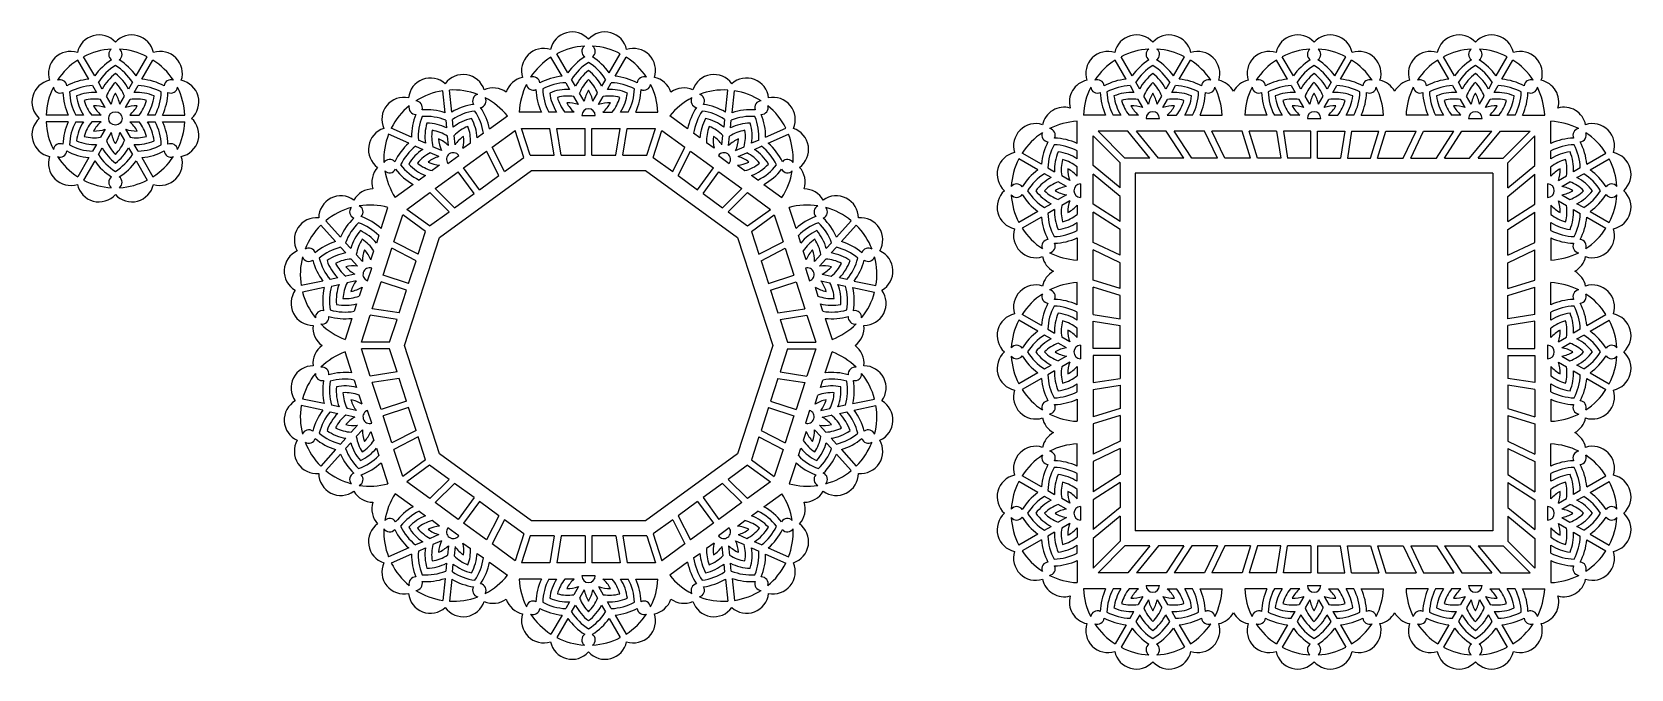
# Model space of a CAD drawing. Extents: x -547 to -71, y 15 to 205.
import ezdxf

# ---------------------------------------------------------------- set-up
doc = ezdxf.new("R2010")
doc.units = 0
doc.layers.get('0').update_dxf_attribs({"linetype": 'CONTINUOUS'})

msp = doc.modelspace()

# ---------------------------------------------------------------- linework, layer by layer
for p, q in [((-530.521983, 190.549411), (-533.818336, 196.258863)), ((-528.789932, 191.549411), (-532.086286, 197.258863)), ((-516.45255, 191.549411), (-513.156197, 197.258863)), ((-514.720499, 190.549411), (-511.424146, 196.258863)), ((-389.517768, 191.433628), (-392.814122, 197.143079)), ((-387.785717, 192.433628), (-391.082071, 198.143079)), ((-375.448336, 192.433628), (-372.151982, 198.143079)), ((-373.716285, 191.433628), (-370.419931, 197.143079)), ((-221.362759, 190.549411), (-224.659113, 196.258863)), ((-219.630708, 191.549411), (-222.927062, 197.258863)), ((-207.293326, 191.549411), (-203.996973, 197.258863)), ((-205.561276, 190.549411), (-202.264922, 196.258863)), ((-173.299999, 190.549411), (-176.596352, 196.258863)), ((-171.567948, 191.549411), (-174.864301, 197.258863)), ((-159.230566, 191.549411), (-155.934213, 197.258863)), ((-157.498515, 190.549411), (-154.202162, 196.258863)), ((-125.237238, 190.549411), (-128.533592, 196.258863)), ((-123.505187, 191.549411), (-126.801541, 197.258863)), ((-111.167806, 191.549411), (-107.871452, 197.258863)), ((-109.435755, 190.549411), (-106.139401, 196.258863)), ((-529.407177, 188.618511), (-528.250508, 186.615102)), ((-526.518458, 187.615102), (-527.675126, 189.618511)), ((-517.567356, 189.618511), (-518.724025, 187.615102)), ((-516.991974, 186.615102), (-515.835305, 188.618511)), ((-424.395046, 180.538536), (-425.084171, 187.095127)), ((-422.406002, 180.747593), (-423.095128, 187.304184)), ((-388.402962, 189.502727), (-387.246294, 187.499318)), ((-385.514243, 188.499318), (-386.670912, 190.502727)), ((-382.894888, 183.962463), (-384.283885, 186.368275)), ((-380.339165, 183.962463), (-378.950168, 186.368275)), ((-376.563141, 190.502727), (-377.71981, 188.499318)), ((-375.987759, 187.499318), (-374.83109, 189.502727)), ((-340.828051, 180.747593), (-340.138925, 187.304184)), ((-338.839007, 180.538536), (-338.149882, 187.095127)), ((-220.247953, 188.618511), (-219.091285, 186.615102)), ((-217.359234, 187.615102), (-218.515902, 189.618511)), ((-208.408132, 189.618511), (-209.564801, 187.615102)), ((-207.83275, 186.615102), (-206.676081, 188.618511)), ((-172.185193, 188.618511), (-171.028524, 186.615102)), ((-169.296473, 187.615102), (-170.453142, 189.618511)), ((-160.345372, 189.618511), (-161.50204, 187.615102)), ((-159.76999, 186.615102), (-158.613321, 188.618511)), ((-124.122433, 188.618511), (-122.965764, 186.615102)), ((-121.233713, 187.615102), (-122.390382, 189.618511)), ((-112.282611, 189.618511), (-113.43928, 187.615102)), ((-111.707229, 186.615102), (-110.550561, 188.618511)), ((-525.631154, 182.078247), (-527.02015, 184.484059)), ((-523.899103, 183.078247), (-525.288099, 185.484059)), ((-521.343379, 183.078247), (-519.954383, 185.484059)), ((-519.611329, 182.078247), (-518.222332, 184.484059)), ((-384.626939, 182.962463), (-386.015935, 185.368275)), ((-378.607114, 182.962463), (-377.218117, 185.368275)), ((-216.47193, 182.078247), (-217.860926, 184.484059)), ((-214.739879, 183.078247), (-216.128875, 185.484059)), ((-212.184156, 183.078247), (-210.795159, 185.484059)), ((-210.452105, 182.078247), (-209.063108, 184.484059)), ((-168.409169, 182.078247), (-169.798166, 184.484059)), ((-166.677119, 183.078247), (-168.066115, 185.484059)), ((-164.121395, 183.078247), (-162.732399, 185.484059)), ((-162.389344, 182.078247), (-161.000348, 184.484059)), ((-120.346409, 182.078247), (-121.735406, 184.484059)), ((-118.614358, 183.078247), (-120.003355, 185.484059)), ((-116.058635, 183.078247), (-114.669638, 185.484059)), ((-114.326584, 182.078247), (-112.937588, 184.484059)), ((-536.690674, 179.864925), (-543.283381, 179.864925)), ((-536.690674, 177.864925), (-543.283381, 177.864925)), ((-532.147725, 179.864925), (-534.461062, 179.864925)), ((-534.461062, 177.864925), (-532.147725, 177.864925)), ((-526.909015, 179.864925), (-529.687008, 179.864925)), ((-526.909015, 177.864925), (-529.687008, 177.864925)), ((-518.333467, 179.864925), (-515.555474, 179.864925)), ((-518.333467, 177.864925), (-515.555474, 177.864925)), ((-510.78142, 179.864925), (-513.094757, 179.864925)), ((-513.094757, 177.864925), (-510.78142, 177.864925)), ((-508.551809, 179.864925), (-501.959102, 179.864925)), ((-508.551809, 177.864925), (-501.959102, 177.864925)), ((-424.161988, 178.321138), (-423.920178, 176.020473)), ((-421.931135, 176.22953), (-422.172944, 178.530195)), ((-411.135243, 175.729527), (-405.801631, 179.604623)), ((-395.686459, 180.749141), (-402.279166, 180.749141)), ((-391.14351, 180.749141), (-393.456848, 180.749141)), ((-385.904801, 180.749141), (-388.682794, 180.749141)), ((-383.617026, 179.749141), (-379.617026, 179.749141)), ((-377.329252, 180.749141), (-374.551259, 180.749141)), ((-369.777205, 180.749141), (-372.090543, 180.749141)), ((-367.547594, 180.749141), (-360.954887, 180.749141)), ((-352.09881, 175.729527), (-357.432422, 179.604623)), ((-341.061109, 178.530195), (-341.302918, 176.22953)), ((-339.313875, 176.020473), (-339.072065, 178.321138)), ((-235.993697, 171.402678), (-235.993697, 177.995385)), ((-227.53145, 179.864925), (-234.124157, 179.864925)), ((-222.988501, 179.864925), (-225.301838, 179.864925)), ((-217.749792, 179.864925), (-220.527784, 179.864925)), ((-215.462017, 178.864925), (-211.462017, 178.864925)), ((-209.174243, 179.864925), (-206.39625, 179.864925)), ((-201.622196, 179.864925), (-203.935534, 179.864925)), ((-199.392585, 179.864925), (-192.799878, 179.864925)), ((-179.46869, 179.864925), (-186.061397, 179.864925)), ((-174.925741, 179.864925), (-177.239078, 179.864925)), ((-169.687031, 179.864925), (-172.465024, 179.864925)), ((-167.399257, 178.864925), (-163.399257, 178.864925)), ((-161.111483, 179.864925), (-158.33349, 179.864925)), ((-153.559436, 179.864925), (-155.872773, 179.864925)), ((-151.329824, 179.864925), (-144.737117, 179.864925)), ((-131.405929, 179.864925), (-137.998636, 179.864925)), ((-126.86298, 179.864925), (-129.176318, 179.864925)), ((-121.624271, 179.864925), (-124.402264, 179.864925)), ((-119.336497, 178.864925), (-115.336497, 178.864925)), ((-113.048722, 179.864925), (-110.270729, 179.864925)), ((-105.496675, 179.864925), (-107.810013, 179.864925)), ((-103.267064, 179.864925), (-96.674357, 179.864925)), ((-94.804817, 171.402678), (-94.804817, 177.995385)), ((-525.631154, 175.651604), (-527.02015, 173.245791)), ((-523.899103, 174.651604), (-525.288099, 172.245791)), ((-521.343379, 174.651604), (-519.954383, 172.245791)), ((-519.611329, 175.651604), (-518.222332, 173.245791)), ((-435.189671, 171.459714), (-441.212408, 174.141209)), ((-434.376197, 173.286805), (-440.398935, 175.9683)), ((-430.226007, 171.439021), (-432.339346, 172.37994)), ((-423.372584, 170.810462), (-423.662963, 173.573237)), ((-421.38354, 171.019519), (-421.67392, 173.782294)), ((-419.048771, 169.980013), (-416.801327, 171.612876)), ((-412.939036, 174.418995), (-414.810566, 173.059249)), ((-410.344315, 170.266946), (-403.490009, 175.246891)), ((-400.890652, 167.246891), (-403.490009, 175.246891)), ((-401.587896, 175.864925), (-393.115508, 175.864925)), ((-398.988539, 167.864925), (-401.587896, 175.864925)), ((-391.819011, 167.864925), (-393.115508, 175.864925)), ((-389.792917, 167.864925), (-391.089414, 175.864925)), ((-391.089414, 175.864925), (-382.617026, 175.864925)), ((-382.617026, 167.864925), (-382.617026, 175.864925)), ((-380.617026, 167.864925), (-380.617026, 175.864925)), ((-380.617026, 175.864925), (-372.144638, 175.864925)), ((-373.441136, 167.864925), (-372.144638, 175.864925)), ((-371.415042, 167.864925), (-370.118544, 175.864925)), ((-370.118544, 175.864925), (-361.646156, 175.864925)), ((-364.245514, 167.864925), (-361.646156, 175.864925)), ((-362.343401, 167.246891), (-359.744043, 175.246891)), ((-359.744043, 175.246891), (-352.889738, 170.266946)), ((-348.423487, 173.059249), (-350.295016, 174.418995)), ((-344.185282, 169.980013), (-346.432726, 171.612876)), ((-341.850513, 171.019519), (-341.560133, 173.782294)), ((-339.861469, 170.810462), (-339.571089, 173.573237)), ((-330.894707, 172.37994), (-333.008046, 171.439021)), ((-328.857856, 173.286805), (-322.835118, 175.9683)), ((-328.044382, 171.459714), (-322.021645, 174.141209)), ((-231.193697, 173.650712), (-223.193697, 165.650712)), ((-231.193697, 164.800502), (-231.193697, 173.650712)), ((-229.779484, 175.064925), (-221.779484, 167.064925)), ((-220.929274, 175.064925), (-229.779484, 175.064925)), ((-214.310659, 167.064925), (-220.929274, 175.064925)), ((-209.483322, 175.064925), (-218.333532, 175.064925)), ((-211.714917, 167.064925), (-218.333532, 175.064925)), ((-204.246093, 167.064925), (-209.483322, 175.064925)), ((-201.855635, 167.064925), (-207.092865, 175.064925)), ((-198.054876, 175.064925), (-207.092865, 175.064925)), ((-194.199032, 167.064925), (-198.054876, 175.064925)), ((-186.796703, 175.064925), (-195.834692, 175.064925)), ((-191.978848, 167.064925), (-195.834692, 175.064925)), ((-184.322244, 167.064925), (-186.796703, 175.064925)), ((-182.228758, 167.064925), (-184.703217, 175.064925)), ((-176.563125, 175.064925), (-184.703217, 175.064925)), ((-176.563125, 175.064925), (-175.325896, 167.064925)), ((-166.399257, 175.064925), (-174.539349, 175.064925)), ((-174.539349, 175.064925), (-173.302119, 167.064925)), ((-166.399257, 167.064925), (-166.399257, 175.064925)), ((-164.399257, 167.064925), (-164.399257, 175.064925)), ((-164.399257, 175.064925), (-156.259165, 175.064925)), ((-156.259165, 175.064925), (-157.496394, 167.064925)), ((-154.235389, 175.064925), (-155.472618, 167.064925)), ((-154.235389, 175.064925), (-146.095297, 175.064925)), ((-148.569756, 167.064925), (-146.095297, 175.064925)), ((-146.476269, 167.064925), (-144.001811, 175.064925)), ((-144.001811, 175.064925), (-134.963822, 175.064925)), ((-138.819666, 167.064925), (-134.963822, 175.064925)), ((-136.599481, 167.064925), (-132.743637, 175.064925)), ((-132.743637, 175.064925), (-123.705649, 175.064925)), ((-128.942878, 167.064925), (-123.705649, 175.064925)), ((-126.552421, 167.064925), (-121.315192, 175.064925)), ((-121.315192, 175.064925), (-112.464982, 175.064925)), ((-119.083597, 167.064925), (-112.464982, 175.064925)), ((-116.487854, 167.064925), (-109.86924, 175.064925)), ((-109.86924, 175.064925), (-101.01903, 175.064925)), ((-101.01903, 175.064925), (-109.01903, 167.064925)), ((-99.604817, 173.650712), (-107.604817, 165.650712)), ((-99.604817, 164.800502), (-99.604817, 173.650712)), ((-530.521983, 167.180439), (-533.818336, 161.470987)), ((-528.250508, 171.114748), (-529.407177, 169.111339)), ((-527.675126, 168.111339), (-526.518458, 170.114748)), ((-518.724025, 170.114748), (-517.567356, 168.111339)), ((-515.835305, 169.111339), (-516.991974, 171.114748)), ((-514.720499, 167.180439), (-511.424146, 161.470987)), ((-433.152819, 170.552849), (-431.03948, 169.61193)), ((-426.253681, 167.481155), (-428.791504, 168.611066)), ((-425.440208, 169.308246), (-427.978031, 170.438157)), ((-423.547902, 165.475135), (-420.311834, 167.826276)), ((-418.837766, 164.096094), (-411.98346, 169.076038)), ((-408.330066, 161.84184), (-411.98346, 169.076038)), ((-406.690922, 163.032749), (-410.344315, 170.266946)), ((-406.690922, 163.032749), (-400.890652, 167.246891)), ((-398.988539, 167.864925), (-391.819011, 167.864925)), ((-389.792917, 167.864925), (-382.617026, 167.864925)), ((-380.617026, 167.864925), (-373.441136, 167.864925)), ((-371.415042, 167.864925), (-364.245514, 167.864925)), ((-362.343401, 167.246891), (-356.543131, 163.032749)), ((-356.543131, 163.032749), (-352.889738, 170.266946)), ((-354.903987, 161.84184), (-351.250593, 169.076038)), ((-351.250593, 169.076038), (-344.396287, 164.096094)), ((-342.922219, 167.826276), (-339.686151, 165.475135)), ((-337.793845, 169.308246), (-335.256022, 170.438157)), ((-336.980372, 167.481155), (-334.442549, 168.611066)), ((-332.194573, 169.61193), (-330.081234, 170.552849)), ((-247.678183, 163.501936), (-253.387635, 166.79829)), ((-246.678183, 165.233987), (-252.387635, 168.53034)), ((-235.993697, 166.859729), (-235.993697, 169.173066)), ((-214.310659, 167.064925), (-221.779484, 167.064925)), ((-204.246093, 167.064925), (-211.714917, 167.064925)), ((-194.199032, 167.064925), (-201.855635, 167.064925)), ((-184.322244, 167.064925), (-191.978848, 167.064925)), ((-175.325896, 167.064925), (-182.228758, 167.064925)), ((-166.399257, 167.064925), (-173.302119, 167.064925)), ((-164.399257, 167.064925), (-157.496394, 167.064925)), ((-155.472618, 167.064925), (-148.569756, 167.064925)), ((-146.476269, 167.064925), (-138.819666, 167.064925)), ((-136.599481, 167.064925), (-128.942878, 167.064925)), ((-126.552421, 167.064925), (-119.083597, 167.064925)), ((-116.487854, 167.064925), (-109.01903, 167.064925)), ((-94.804817, 166.859729), (-94.804817, 169.173066)), ((-84.120331, 165.233987), (-78.410879, 168.53034)), ((-83.120331, 163.501936), (-77.410879, 166.79829)), ((-528.789932, 166.180439), (-532.086286, 160.470987)), ((-516.45255, 166.180439), (-513.156197, 160.470987)), ((-425.986535, 164.939432), (-428.233979, 163.306569)), ((-427.310106, 157.940578), (-420.4558, 162.920523)), ((-426.021072, 143.426267), (-398.577862, 163.364925)), ((-415.753518, 156.448387), (-420.4558, 162.920523)), ((-414.135484, 157.623958), (-418.837766, 164.096094)), ((-398.577862, 163.364925), (-364.65619, 163.364925)), ((-364.65619, 163.364925), (-337.212981, 143.426267)), ((-349.098569, 157.623958), (-344.396287, 164.096094)), ((-347.480535, 156.448387), (-342.778253, 162.920523)), ((-342.778253, 162.920523), (-335.923947, 157.940578)), ((-337.247518, 164.939432), (-335.000074, 163.306569)), ((-243.743874, 161.230462), (-245.747283, 162.38713)), ((-244.747283, 164.119181), (-242.743874, 162.962512)), ((-235.993697, 161.62102), (-235.993697, 164.399012)), ((-223.193697, 158.181887), (-231.193697, 164.800502)), ((-223.193697, 155.586145), (-231.193697, 162.20476)), ((-231.193697, 153.35455), (-231.193697, 162.20476)), ((-223.193697, 158.181887), (-223.193697, 165.650712)), ((-218.693697, 162.564925), (-218.693697, 55.976045)), ((-112.104817, 162.564925), (-218.693697, 162.564925)), ((-112.104817, 162.564925), (-112.104817, 55.976045)), ((-107.604817, 158.181887), (-107.604817, 165.650712)), ((-107.604817, 158.181887), (-99.604817, 164.800502)), ((-107.604817, 155.586145), (-99.604817, 162.20476)), ((-99.604817, 153.35455), (-99.604817, 162.20476)), ((-94.804817, 161.62102), (-94.804817, 164.399012)), ((-86.051231, 164.119181), (-88.05464, 162.962512)), ((-87.05464, 161.230462), (-85.051231, 162.38713)), ((-433.900063, 159.189917), (-439.233675, 155.314821)), ((-430.22474, 161.860196), (-432.09627, 160.50045)), ((-421.558935, 152.230504), (-427.310106, 157.940578)), ((-414.135484, 157.623958), (-408.330066, 161.84184)), ((-354.903987, 161.84184), (-349.098569, 157.623958)), ((-341.675118, 152.230504), (-335.923947, 157.940578)), ((-331.137783, 160.50045), (-333.009313, 161.860196)), ((-329.33399, 159.189917), (-324.000378, 155.314821)), ((-239.207019, 158.611107), (-241.612831, 160.000103)), ((-238.207019, 160.343158), (-240.612831, 161.732154)), ((-234.993697, 159.333245), (-234.993697, 155.333245)), ((-95.804817, 159.333245), (-95.804817, 155.333245)), ((-92.591495, 160.343158), (-90.185683, 161.732154)), ((-91.591495, 158.611107), (-89.185683, 160.000103)), ((-435.803556, 151.769726), (-428.94925, 156.74967)), ((-423.19808, 151.039596), (-428.94925, 156.74967)), ((-421.558935, 152.230504), (-415.753518, 156.448387)), ((-347.480535, 156.448387), (-341.675118, 152.230504)), ((-340.035973, 151.039596), (-334.284803, 156.74967)), ((-334.284803, 156.74967), (-327.430497, 151.769726)), ((-245.747283, 152.27936), (-243.743874, 153.436029)), ((-239.207019, 156.055383), (-241.612831, 154.666387)), ((-238.207019, 154.323333), (-240.612831, 152.934336)), ((-235.993697, 153.045471), (-235.993697, 150.267478)), ((-223.193697, 148.117321), (-231.193697, 153.35455)), ((-223.193697, 148.117321), (-223.193697, 155.586145)), ((-107.604817, 148.117321), (-107.604817, 155.586145)), ((-107.604817, 148.117321), (-99.604817, 153.35455)), ((-94.804817, 153.045471), (-94.804817, 150.267478)), ((-92.591495, 154.323333), (-90.185683, 152.934336)), ((-91.591495, 156.055383), (-89.185683, 154.666387)), ((-85.051231, 152.27936), (-87.05464, 153.436029)), ((-455.515717, 143.483311), (-459.927099, 148.382647)), ((-443.447937, 146.048397), (-441.410678, 152.318434)), ((-439.597238, 142.093972), (-436.979126, 150.151692)), ((-430.17392, 145.20742), (-436.979126, 150.151692)), ((-428.998349, 146.825454), (-435.803556, 151.769726)), ((-428.998349, 146.825454), (-423.19808, 151.039596)), ((-340.035973, 151.039596), (-334.235703, 146.825454)), ((-334.235703, 146.825454), (-327.430497, 151.769726)), ((-333.060133, 145.20742), (-326.254926, 150.151692)), ((-326.254926, 150.151692), (-323.636815, 142.093972)), ((-319.786116, 146.048397), (-321.823375, 152.318434)), ((-307.718336, 143.483311), (-303.306954, 148.382647)), ((-247.678183, 151.164554), (-253.387635, 147.868201)), ((-246.678183, 149.432503), (-252.387635, 146.13615)), ((-242.743874, 151.703978), (-244.747283, 150.547309)), ((-235.993697, 145.493424), (-235.993697, 147.806762)), ((-231.193697, 141.926104), (-231.193697, 150.964093)), ((-223.193697, 145.726863), (-231.193697, 150.964093)), ((-107.604817, 145.726863), (-99.604817, 150.964093)), ((-99.604817, 141.926104), (-99.604817, 150.964093)), ((-94.804817, 145.493424), (-94.804817, 147.806762)), ((-88.05464, 151.703978), (-86.051231, 150.547309)), ((-84.120331, 149.432503), (-78.410879, 146.13615)), ((-83.120331, 151.164554), (-77.410879, 147.868201)), ((-457.002007, 142.14505), (-461.413389, 147.044386)), ((-444.136924, 143.92791), (-444.851785, 141.727796)), ((-436.503445, 111.164839), (-426.021072, 143.426267)), ((-432.389426, 138.388794), (-430.17392, 145.20742)), ((-337.212981, 143.426267), (-326.730608, 111.164839)), ((-333.060133, 145.20742), (-330.844627, 138.388794)), ((-318.382268, 141.727796), (-319.097128, 143.92791)), ((-306.232046, 142.14505), (-301.820664, 147.044386)), ((-235.993697, 143.263813), (-235.993697, 136.671106)), ((-223.193697, 138.07026), (-223.193697, 145.726863)), ((-107.604817, 138.07026), (-107.604817, 145.726863)), ((-94.804817, 143.263813), (-94.804817, 136.671106)), ((-455.510105, 140.488126), (-453.96218, 138.768981)), ((-452.475891, 140.107242), (-454.023816, 141.826387)), ((-448.97051, 136.214122), (-450.82935, 138.278573)), ((-446.470635, 136.745487), (-445.612188, 139.387515)), ((-442.841448, 132.109322), (-440.223336, 140.167042)), ((-433.015523, 136.461864), (-440.223336, 140.167042)), ((-432.389426, 138.388794), (-439.597238, 142.093972)), ((-330.844627, 138.388794), (-323.636815, 142.093972)), ((-330.21853, 136.461864), (-323.010717, 140.167042)), ((-323.010717, 140.167042), (-320.392605, 132.109322)), ((-316.763418, 136.745487), (-317.621865, 139.387515)), ((-314.263543, 136.214122), (-312.404703, 138.278573)), ((-309.210237, 141.826387), (-310.758162, 140.107242)), ((-309.271872, 138.768981), (-307.723947, 140.488126)), ((-223.193697, 138.07026), (-231.193697, 141.926104)), ((-223.193697, 135.850075), (-231.193697, 139.705919)), ((-231.193697, 130.667931), (-231.193697, 139.705919)), ((-107.604817, 138.07026), (-99.604817, 141.926104)), ((-107.604817, 135.850075), (-99.604817, 139.705919)), ((-99.604817, 130.667931), (-99.604817, 139.705919)), ((-450.4568, 134.875861), (-452.31564, 136.940312)), ((-447.462608, 130.456441), (-446.22654, 134.260667)), ((-435.232995, 129.637186), (-433.015523, 136.461864)), ((-330.21853, 136.461864), (-328.001057, 129.637186)), ((-317.007513, 134.260667), (-315.771445, 130.456441)), ((-312.777253, 134.875861), (-310.918413, 136.940312)), ((-223.193697, 128.193472), (-223.193697, 135.850075)), ((-107.604817, 128.193472), (-107.604817, 135.850075)), ((-460.814467, 130.411502), (-467.263108, 129.040802)), ((-456.370793, 131.356035), (-458.633578, 130.875065)), ((-458.217755, 128.918769), (-455.954969, 129.399739)), ((-451.246562, 132.445224), (-453.963849, 131.867646)), ((-450.830738, 130.488928), (-453.548025, 129.911351)), ((-446.077593, 122.149489), (-443.459482, 130.207209)), ((-435.851029, 127.735073), (-443.459482, 130.207209)), ((-435.232995, 129.637186), (-442.841448, 132.109322)), ((-328.001057, 129.637186), (-320.392605, 132.109322)), ((-327.383023, 127.735073), (-319.774571, 130.207209)), ((-319.774571, 130.207209), (-317.156459, 122.149489)), ((-312.403315, 130.488928), (-309.686028, 129.911351)), ((-311.987491, 132.445224), (-309.270204, 131.867646)), ((-307.279084, 129.399739), (-305.016298, 128.918769)), ((-304.600475, 130.875065), (-306.86326, 131.356035)), ((-302.419586, 130.411502), (-295.970945, 129.040802)), ((-235.993697, 123.339917), (-235.993697, 129.932624)), ((-223.193697, 128.193472), (-231.193697, 130.667931)), ((-107.604817, 128.193472), (-99.604817, 130.667931)), ((-94.804817, 123.339917), (-94.804817, 129.932624)), ((-460.398644, 128.455207), (-466.847284, 127.084506)), ((-449.120625, 128.589656), (-449.979072, 125.947627)), ((-438.068502, 120.910395), (-435.851029, 127.735073)), ((-327.383023, 127.735073), (-325.165551, 120.910395)), ((-314.113427, 128.589656), (-313.25498, 125.947627)), ((-302.835409, 128.455207), (-296.386768, 127.084506)), ((-223.193697, 126.099986), (-231.193697, 128.574445)), ((-231.193697, 120.434353), (-231.193697, 128.574445)), ((-223.193697, 119.197124), (-223.193697, 126.099986)), ((-107.604817, 126.099986), (-99.604817, 128.574445)), ((-107.604817, 119.197124), (-107.604817, 126.099986)), ((-99.604817, 120.434353), (-99.604817, 128.574445)), ((-452.143324, 119.286746), (-454.180583, 113.016709)), ((-450.739476, 123.607347), (-451.454336, 121.407232)), ((-449.321803, 112.164839), (-446.703691, 120.222559)), ((-438.694599, 118.983465), (-446.703691, 120.222559)), ((-438.068502, 120.910395), (-446.077593, 122.149489)), ((-325.165551, 120.910395), (-317.156459, 122.149489)), ((-324.539454, 118.983465), (-316.530362, 120.222559)), ((-316.530362, 120.222559), (-313.91225, 112.164839)), ((-311.779717, 121.407232), (-312.494577, 123.607347)), ((-311.090729, 119.286746), (-309.05347, 113.016709)), ((-246.678183, 117.171227), (-252.387635, 120.46758)), ((-235.993697, 118.796969), (-235.993697, 121.110306)), ((-231.193697, 120.434353), (-223.193697, 119.197124)), ((-99.604817, 120.434353), (-107.604817, 119.197124)), ((-94.804817, 118.796969), (-94.804817, 121.110306)), ((-84.120331, 117.171227), (-78.410879, 120.46758)), ((-440.910105, 112.164839), (-438.694599, 118.983465)), ((-324.539454, 118.983465), (-322.323948, 112.164839)), ((-247.678183, 115.439176), (-253.387635, 118.735529)), ((-244.747283, 116.056421), (-242.743874, 114.899752)), ((-235.993697, 113.558259), (-235.993697, 116.336252)), ((-231.193697, 110.270485), (-231.193697, 118.410577)), ((-231.193697, 118.410577), (-223.193697, 117.173347)), ((-223.193697, 110.270485), (-223.193697, 117.173347)), ((-99.604817, 118.410577), (-107.604817, 117.173347)), ((-107.604817, 110.270485), (-107.604817, 117.173347)), ((-99.604817, 110.270485), (-99.604817, 118.410577)), ((-94.804817, 113.558259), (-94.804817, 116.336252)), ((-86.051231, 116.056421), (-88.05464, 114.899752)), ((-83.120331, 115.439176), (-77.410879, 118.735529)), ((-440.910105, 112.164839), (-449.321803, 112.164839)), ((-446.703691, 102.10712), (-449.321803, 110.164839)), ((-440.910105, 110.164839), (-449.321803, 110.164839)), ((-438.694599, 103.346213), (-440.910105, 110.164839)), ((-426.021072, 78.903412), (-436.503445, 111.164839)), ((-326.730608, 111.164839), (-337.212981, 78.903412)), ((-322.323948, 110.164839), (-324.539454, 103.346213)), ((-322.323948, 112.164839), (-313.91225, 112.164839)), ((-322.323948, 110.164839), (-313.91225, 110.164839)), ((-313.91225, 110.164839), (-316.530362, 102.10712)), ((-243.743874, 113.167701), (-245.747283, 114.32437)), ((-239.207019, 110.548347), (-241.612831, 111.937343)), ((-238.207019, 112.280397), (-240.612831, 113.669394)), ((-234.993697, 111.270485), (-234.993697, 107.270485)), ((-223.193697, 110.270485), (-231.193697, 110.270485)), ((-107.604817, 110.270485), (-99.604817, 110.270485)), ((-95.804817, 111.270485), (-95.804817, 107.270485)), ((-92.591495, 112.280397), (-90.185683, 113.669394)), ((-91.591495, 110.548347), (-89.185683, 111.937343)), ((-87.05464, 113.167701), (-85.051231, 114.32437)), ((-452.143324, 103.042933), (-454.180583, 109.31297)), ((-311.090729, 103.042933), (-309.05347, 109.31297)), ((-245.747283, 104.2166), (-243.743874, 105.373268)), ((-239.207019, 107.992623), (-241.612831, 106.603627)), ((-238.207019, 106.260572), (-240.612831, 104.871576)), ((-235.993697, 104.982711), (-235.993697, 102.204718)), ((-223.193697, 108.270485), (-231.193697, 108.270485)), ((-231.193697, 108.270485), (-231.193697, 100.130393)), ((-223.193697, 108.270485), (-223.193697, 101.367622)), ((-107.604817, 108.270485), (-99.604817, 108.270485)), ((-107.604817, 108.270485), (-107.604817, 101.367622)), ((-99.604817, 108.270485), (-99.604817, 100.130393)), ((-94.804817, 104.982711), (-94.804817, 102.204718)), ((-92.591495, 106.260572), (-90.185683, 104.871576)), ((-91.591495, 107.992623), (-89.185683, 106.603627)), ((-85.051231, 104.2166), (-87.05464, 105.373268)), ((-451.454336, 100.922447), (-450.739476, 98.722332)), ((-438.694599, 103.346213), (-446.703691, 102.10712)), ((-438.068502, 101.419284), (-446.077593, 100.18019)), ((-443.459482, 92.12247), (-446.077593, 100.18019)), ((-435.851029, 94.594606), (-438.068502, 101.419284)), ((-325.165551, 101.419284), (-327.383023, 94.594606)), ((-325.165551, 101.419284), (-317.156459, 100.18019)), ((-324.539454, 103.346213), (-316.530362, 102.10712)), ((-317.156459, 100.18019), (-319.774571, 92.12247)), ((-312.494577, 98.722332), (-311.779717, 100.922447)), ((-247.678183, 103.101794), (-253.387635, 99.80544)), ((-246.678183, 101.369743), (-252.387635, 98.07339)), ((-242.743874, 103.641218), (-244.747283, 102.484549)), ((-231.193697, 100.130393), (-223.193697, 101.367622)), ((-99.604817, 100.130393), (-107.604817, 101.367622)), ((-88.05464, 103.641218), (-86.051231, 102.484549)), ((-84.120331, 101.369743), (-78.410879, 98.07339)), ((-83.120331, 103.101794), (-77.410879, 99.80544)), ((-449.120625, 93.740023), (-449.979072, 96.382051)), ((-314.113427, 93.740023), (-313.25498, 96.382051)), ((-235.993697, 97.430664), (-235.993697, 99.744001)), ((-231.193697, 98.106617), (-223.193697, 99.343846)), ((-231.193697, 98.106617), (-231.193697, 89.966525)), ((-223.193697, 99.343846), (-223.193697, 92.440983)), ((-99.604817, 98.106617), (-107.604817, 99.343846)), ((-107.604817, 99.343846), (-107.604817, 92.440983)), ((-99.604817, 98.106617), (-99.604817, 89.966525)), ((-94.804817, 97.430664), (-94.804817, 99.744001)), ((-460.814467, 91.918176), (-467.263108, 93.288877)), ((-460.398644, 93.874472), (-466.847284, 95.245173)), ((-458.633578, 91.454614), (-456.370793, 90.973644)), ((-455.954969, 92.929939), (-458.217755, 93.410909)), ((-450.830738, 91.840751), (-453.548025, 92.418328)), ((-446.22654, 88.069012), (-447.462608, 91.873238)), ((-435.851029, 94.594606), (-443.459482, 92.12247)), ((-435.232995, 92.692493), (-442.841448, 90.220357)), ((-433.015523, 85.867815), (-435.232995, 92.692493)), ((-328.001057, 92.692493), (-330.21853, 85.867815)), ((-328.001057, 92.692493), (-320.392605, 90.220357)), ((-327.383023, 94.594606), (-319.774571, 92.12247)), ((-315.771445, 91.873238), (-317.007513, 88.069012)), ((-312.403315, 91.840751), (-309.686028, 92.418328)), ((-305.016298, 93.410909), (-307.279084, 92.929939)), ((-306.86326, 90.973644), (-304.600475, 91.454614)), ((-302.835409, 93.874472), (-296.386768, 95.245173)), ((-302.419586, 91.918176), (-295.970945, 93.288877)), ((-235.993697, 95.201052), (-235.993697, 88.608345)), ((-223.193697, 92.440983), (-231.193697, 89.966525)), ((-107.604817, 92.440983), (-99.604817, 89.966525)), ((-94.804817, 95.201052), (-94.804817, 88.608345)), ((-451.246562, 89.884455), (-453.963849, 90.462033)), ((-450.4568, 87.453818), (-452.31564, 85.389367)), ((-448.97051, 86.115557), (-450.82935, 84.051106)), ((-440.223336, 82.162637), (-442.841448, 90.220357)), ((-433.015523, 85.867815), (-440.223336, 82.162637)), ((-330.21853, 85.867815), (-323.010717, 82.162637)), ((-320.392605, 90.220357), (-323.010717, 82.162637)), ((-314.263543, 86.115557), (-312.404703, 84.051106)), ((-312.777253, 87.453818), (-310.918413, 85.389367)), ((-311.987491, 89.884455), (-309.270204, 90.462033)), ((-223.193697, 90.347497), (-231.193697, 87.873039)), ((-231.193697, 87.873039), (-231.193697, 78.83505)), ((-223.193697, 90.347497), (-223.193697, 82.690894)), ((-107.604817, 90.347497), (-99.604817, 87.873039)), ((-107.604817, 90.347497), (-107.604817, 82.690894)), ((-99.604817, 87.873039), (-99.604817, 78.83505)), ((-453.96218, 83.560698), (-455.510105, 81.841553)), ((-454.023816, 80.503292), (-452.475891, 82.222437)), ((-446.470635, 85.584192), (-445.612188, 82.942164)), ((-432.389426, 83.940885), (-439.597238, 80.235707)), ((-430.17392, 77.122259), (-432.389426, 83.940885)), ((-330.844627, 83.940885), (-333.060133, 77.122259)), ((-330.844627, 83.940885), (-323.636815, 80.235707)), ((-316.763418, 85.584192), (-317.621865, 82.942164)), ((-310.758162, 82.222437), (-309.210237, 80.503292)), ((-307.723947, 81.841553), (-309.271872, 83.560698)), ((-235.993697, 75.277157), (-235.993697, 81.869864)), ((-223.193697, 82.690894), (-231.193697, 78.83505)), ((-107.604817, 82.690894), (-99.604817, 78.83505)), ((-94.804817, 75.277157), (-94.804817, 81.869864)), ((-457.002007, 80.184629), (-461.413389, 75.285293)), ((-455.515717, 78.846368), (-459.927099, 73.947032)), ((-444.851785, 80.601883), (-444.136924, 78.401768)), ((-443.447937, 76.281282), (-441.410678, 70.011245)), ((-436.979126, 72.177987), (-439.597238, 80.235707)), ((-430.17392, 77.122259), (-436.979126, 72.177987)), ((-398.577862, 58.964754), (-426.021072, 78.903412)), ((-337.212981, 78.903412), (-364.65619, 58.964754)), ((-333.060133, 77.122259), (-326.254926, 72.177987)), ((-323.636815, 80.235707), (-326.254926, 72.177987)), ((-319.786116, 76.281282), (-321.823375, 70.011245)), ((-319.097128, 78.401768), (-318.382268, 80.601883)), ((-307.718336, 78.846368), (-303.306954, 73.947032)), ((-306.232046, 80.184629), (-301.820664, 75.285293)), ((-223.193697, 80.470709), (-231.193697, 76.614865)), ((-231.193697, 76.614865), (-231.193697, 67.576877)), ((-223.193697, 80.470709), (-223.193697, 72.814106)), ((-107.604817, 80.470709), (-99.604817, 76.614865)), ((-107.604817, 80.470709), (-107.604817, 72.814106)), ((-99.604817, 76.614865), (-99.604817, 67.576877)), ((-428.998349, 75.504225), (-435.803556, 70.559953)), ((-423.19808, 71.290083), (-428.998349, 75.504225)), ((-334.235703, 75.504225), (-340.035973, 71.290083)), ((-334.235703, 75.504225), (-327.430497, 70.559953)), ((-246.678183, 69.108466), (-252.387635, 72.40482)), ((-235.993697, 70.734208), (-235.993697, 73.047546)), ((-223.193697, 72.814106), (-231.193697, 67.576877)), ((-107.604817, 72.814106), (-99.604817, 67.576877)), ((-94.804817, 70.734208), (-94.804817, 73.047546)), ((-84.120331, 69.108466), (-78.410879, 72.40482)), ((-433.900063, 63.139762), (-439.233675, 67.014857)), ((-428.94925, 65.580009), (-435.803556, 70.559953)), ((-423.19808, 71.290083), (-428.94925, 65.580009)), ((-421.558935, 70.099175), (-427.310106, 64.389101)), ((-415.753518, 65.881292), (-421.558935, 70.099175)), ((-341.675118, 70.099175), (-347.480535, 65.881292)), ((-341.675118, 70.099175), (-335.923947, 64.389101)), ((-340.035973, 71.290083), (-334.284803, 65.580009)), ((-327.430497, 70.559953), (-334.284803, 65.580009)), ((-329.33399, 63.139762), (-324.000378, 67.014857)), ((-247.678183, 67.376415), (-253.387635, 70.672769)), ((-244.747283, 67.99366), (-242.743874, 66.836992)), ((-235.993697, 65.495499), (-235.993697, 68.273492)), ((-223.193697, 70.423649), (-231.193697, 65.18642)), ((-223.193697, 70.423649), (-223.193697, 62.954825)), ((-107.604817, 70.423649), (-99.604817, 65.18642)), ((-107.604817, 70.423649), (-107.604817, 62.954825)), ((-94.804817, 65.495499), (-94.804817, 68.273492)), ((-86.051231, 67.99366), (-88.05464, 66.836992)), ((-83.120331, 67.376415), (-77.410879, 70.672769)), ((-420.4558, 59.409156), (-427.310106, 64.389101)), ((-415.753518, 65.881292), (-420.4558, 59.409156)), ((-414.135484, 64.705721), (-418.837766, 58.233585)), ((-408.330066, 60.487838), (-414.135484, 64.705721)), ((-349.098569, 64.705721), (-354.903987, 60.487838)), ((-349.098569, 64.705721), (-344.396287, 58.233585)), ((-347.480535, 65.881292), (-342.778253, 59.409156)), ((-335.923947, 64.389101), (-342.778253, 59.409156)), ((-243.743874, 65.104941), (-245.747283, 66.26161)), ((-239.207019, 62.485586), (-241.612831, 63.874583)), ((-238.207019, 64.217637), (-240.612831, 65.606633)), ((-234.993697, 63.207724), (-234.993697, 59.207724)), ((-231.193697, 65.18642), (-231.193697, 56.33621)), ((-223.193697, 62.954825), (-231.193697, 56.33621)), ((-107.604817, 62.954825), (-99.604817, 56.33621)), ((-99.604817, 65.18642), (-99.604817, 56.33621)), ((-95.804817, 63.207724), (-95.804817, 59.207724)), ((-92.591495, 64.217637), (-90.185683, 65.606633)), ((-91.591495, 62.485586), (-89.185683, 63.874583)), ((-87.05464, 65.104941), (-85.051231, 66.26161)), ((-432.09627, 61.829229), (-430.22474, 60.469483)), ((-425.986535, 57.390247), (-428.233979, 59.02311)), ((-411.98346, 53.253641), (-418.837766, 58.233585)), ((-408.330066, 60.487838), (-411.98346, 53.253641)), ((-406.690922, 59.29693), (-410.344315, 52.062732)), ((-400.890652, 55.082788), (-406.690922, 59.29693)), ((-364.65619, 58.964754), (-398.577862, 58.964754)), ((-356.543131, 59.29693), (-362.343401, 55.082788)), ((-356.543131, 59.29693), (-352.889738, 52.062732)), ((-354.903987, 60.487838), (-351.250593, 53.253641)), ((-344.396287, 58.233585), (-351.250593, 53.253641)), ((-337.247518, 57.390247), (-335.000074, 59.02311)), ((-333.009313, 60.469483), (-331.137783, 61.829229)), ((-245.747283, 56.153839), (-243.743874, 57.310508)), ((-239.207019, 59.929863), (-241.612831, 58.540866)), ((-238.207019, 58.197812), (-240.612831, 56.808816)), ((-223.193697, 60.359082), (-231.193697, 53.740468)), ((-223.193697, 60.359082), (-223.193697, 52.890258)), ((-107.604817, 60.359082), (-99.604817, 53.740468)), ((-107.604817, 60.359082), (-107.604817, 52.890258)), ((-92.591495, 58.197812), (-90.185683, 56.808816)), ((-91.591495, 59.929863), (-89.185683, 58.540866)), ((-85.051231, 56.153839), (-87.05464, 57.310508)), ((-431.03948, 52.717749), (-433.152819, 51.77683)), ((-426.253681, 54.848524), (-428.791504, 53.718613)), ((-425.440208, 53.021433), (-427.978031, 51.891522)), ((-420.311834, 54.503403), (-423.547902, 56.854544)), ((-400.890652, 55.082788), (-403.490009, 47.082788)), ((-398.988539, 54.464754), (-401.587896, 46.464754)), ((-391.819011, 54.464754), (-398.988539, 54.464754)), ((-391.819011, 54.464754), (-393.115508, 46.464754)), ((-389.792917, 54.464754), (-391.089414, 46.464754)), ((-382.617026, 54.464754), (-389.792917, 54.464754)), ((-382.617026, 54.464754), (-382.617026, 46.464754)), ((-380.617026, 54.464754), (-380.617026, 46.464754)), ((-373.441136, 54.464754), (-380.617026, 54.464754)), ((-373.441136, 54.464754), (-372.144638, 46.464754)), ((-371.415042, 54.464754), (-370.118544, 46.464754)), ((-364.245514, 54.464754), (-371.415042, 54.464754)), ((-364.245514, 54.464754), (-361.646156, 46.464754)), ((-362.343401, 55.082788), (-359.744043, 47.082788)), ((-339.686151, 56.854544), (-342.922219, 54.503403)), ((-337.793845, 53.021433), (-335.256022, 51.891522)), ((-336.980372, 54.848524), (-334.442549, 53.718613)), ((-330.081234, 51.77683), (-332.194573, 52.717749)), ((-247.678183, 55.039034), (-253.387635, 51.74268)), ((-246.678183, 53.306983), (-252.387635, 50.010629)), ((-242.743874, 55.578457), (-244.747283, 54.421788)), ((-235.993697, 56.91995), (-235.993697, 54.141957)), ((-231.193697, 53.740468), (-231.193697, 44.890258)), ((-231.193697, 44.890258), (-223.193697, 52.890258)), ((-112.104817, 55.976045), (-218.693697, 55.976045)), ((-99.604817, 44.890258), (-107.604817, 52.890258)), ((-99.604817, 53.740468), (-99.604817, 44.890258)), ((-94.804817, 56.91995), (-94.804817, 54.141957)), ((-88.05464, 55.578457), (-86.051231, 54.421788)), ((-84.120331, 53.306983), (-78.410879, 50.010629)), ((-83.120331, 55.039034), (-77.410879, 51.74268)), ((-435.189671, 50.869965), (-441.212408, 48.18847)), ((-434.376197, 49.042874), (-440.398935, 46.361379)), ((-432.339346, 49.949739), (-430.226007, 50.890658)), ((-423.372584, 51.519217), (-423.662963, 48.756442)), ((-421.38354, 51.31016), (-421.67392, 48.547385)), ((-419.048771, 52.349666), (-416.801327, 50.716803)), ((-414.810566, 49.27043), (-412.939036, 47.910684)), ((-403.490009, 47.082788), (-410.344315, 52.062732)), ((-352.889738, 52.062732), (-359.744043, 47.082788)), ((-350.295016, 47.910684), (-348.423487, 49.27043)), ((-344.185282, 52.349666), (-346.432726, 50.716803)), ((-341.850513, 51.31016), (-341.560133, 48.547385)), ((-339.861469, 51.519217), (-339.571089, 48.756442)), ((-333.008046, 50.890658), (-330.894707, 49.949739)), ((-328.857856, 49.042874), (-322.835118, 46.361379)), ((-328.044382, 50.869965), (-322.021645, 48.18847)), ((-235.993697, 49.367903), (-235.993697, 51.681241)), ((-229.779484, 43.476045), (-221.779484, 51.476045)), ((-214.310659, 51.476045), (-221.779484, 51.476045)), ((-214.310659, 51.476045), (-220.929274, 43.476045)), ((-211.714917, 51.476045), (-218.333532, 43.476045)), ((-204.246093, 51.476045), (-211.714917, 51.476045)), ((-204.246093, 51.476045), (-209.483322, 43.476045)), ((-201.855635, 51.476045), (-207.092865, 43.476045)), ((-194.199032, 51.476045), (-201.855635, 51.476045)), ((-194.199032, 51.476045), (-198.054876, 43.476045)), ((-191.978848, 51.476045), (-195.834692, 43.476045)), ((-184.322244, 51.476045), (-191.978848, 51.476045)), ((-184.322244, 51.476045), (-186.796703, 43.476045)), ((-182.228758, 51.476045), (-184.703217, 43.476045)), ((-175.325896, 51.476045), (-182.228758, 51.476045)), ((-176.563125, 43.476045), (-175.325896, 51.476045)), ((-174.539349, 43.476045), (-173.302119, 51.476045)), ((-166.399257, 51.476045), (-173.302119, 51.476045)), ((-166.399257, 51.476045), (-166.399257, 43.476045)), ((-164.399257, 51.476045), (-157.496394, 51.476045)), ((-164.399257, 51.476045), (-164.399257, 43.476045)), ((-156.259165, 43.476045), (-157.496394, 51.476045)), ((-154.235389, 43.476045), (-155.472618, 51.476045)), ((-155.472618, 51.476045), (-148.569756, 51.476045)), ((-148.569756, 51.476045), (-146.095297, 43.476045)), ((-146.476269, 51.476045), (-144.001811, 43.476045)), ((-146.476269, 51.476045), (-138.819666, 51.476045)), ((-138.819666, 51.476045), (-134.963822, 43.476045)), ((-136.599481, 51.476045), (-132.743637, 43.476045)), ((-136.599481, 51.476045), (-128.942878, 51.476045)), ((-128.942878, 51.476045), (-123.705649, 43.476045)), ((-126.552421, 51.476045), (-121.315192, 43.476045)), ((-126.552421, 51.476045), (-119.083597, 51.476045)), ((-119.083597, 51.476045), (-112.464982, 43.476045)), ((-116.487854, 51.476045), (-109.86924, 43.476045)), ((-116.487854, 51.476045), (-109.01903, 51.476045)), ((-101.01903, 43.476045), (-109.01903, 51.476045)), ((-94.804817, 49.367903), (-94.804817, 51.681241)), ((-423.920178, 46.309205), (-424.161988, 44.008541)), ((-422.172944, 43.799484), (-421.931135, 46.100148)), ((-411.135243, 46.600152), (-405.801631, 42.725056)), ((-393.115508, 46.464754), (-401.587896, 46.464754)), ((-382.617026, 46.464754), (-391.089414, 46.464754)), ((-372.144638, 46.464754), (-380.617026, 46.464754)), ((-361.646156, 46.464754), (-370.118544, 46.464754)), ((-352.09881, 46.600152), (-357.432422, 42.725056)), ((-341.302918, 46.100148), (-341.061109, 43.799484)), ((-339.072065, 44.008541), (-339.313875, 46.309205)), ((-235.993697, 47.138292), (-235.993697, 40.545585)), ((-220.929274, 43.476045), (-229.779484, 43.476045)), ((-209.483322, 43.476045), (-218.333532, 43.476045)), ((-198.054876, 43.476045), (-207.092865, 43.476045)), ((-186.796703, 43.476045), (-195.834692, 43.476045)), ((-176.563125, 43.476045), (-184.703217, 43.476045)), ((-166.399257, 43.476045), (-174.539349, 43.476045)), ((-164.399257, 43.476045), (-156.259165, 43.476045)), ((-154.235389, 43.476045), (-146.095297, 43.476045)), ((-144.001811, 43.476045), (-134.963822, 43.476045)), ((-132.743637, 43.476045), (-123.705649, 43.476045)), ((-121.315192, 43.476045), (-112.464982, 43.476045)), ((-109.86924, 43.476045), (-101.01903, 43.476045)), ((-94.804817, 47.138292), (-94.804817, 40.545585)), ((-424.395046, 41.791143), (-425.084171, 35.234552)), ((-422.406002, 41.582086), (-423.095128, 35.025495)), ((-395.686459, 41.580537), (-402.279166, 41.580537)), ((-393.456848, 41.580537), (-391.14351, 41.580537)), ((-385.904801, 41.580537), (-388.682794, 41.580537)), ((-384.626939, 39.367216), (-386.015935, 36.961404)), ((-382.894888, 38.367216), (-384.283885, 35.961404)), ((-379.617026, 42.580537), (-383.617026, 42.580537)), ((-380.339165, 38.367216), (-378.950168, 35.961404)), ((-378.607114, 39.367216), (-377.218117, 36.961404)), ((-377.329252, 41.580537), (-374.551259, 41.580537)), ((-372.090543, 41.580537), (-369.777205, 41.580537)), ((-367.547594, 41.580537), (-360.954887, 41.580537)), ((-340.828051, 41.582086), (-340.138925, 35.025495)), ((-338.839007, 41.791143), (-338.149882, 35.234552)), ((-227.53145, 38.676045), (-234.124157, 38.676045)), ((-222.988501, 38.676045), (-225.301838, 38.676045)), ((-217.749792, 38.676045), (-220.527784, 38.676045)), ((-215.462017, 39.676045), (-211.462017, 39.676045)), ((-209.174243, 38.676045), (-206.39625, 38.676045)), ((-201.622196, 38.676045), (-203.935534, 38.676045)), ((-199.392585, 38.676045), (-192.799878, 38.676045)), ((-179.46869, 38.676045), (-186.061397, 38.676045)), ((-174.925741, 38.676045), (-177.239078, 38.676045)), ((-169.687031, 38.676045), (-172.465024, 38.676045)), ((-167.399257, 39.676045), (-163.399257, 39.676045)), ((-161.111483, 38.676045), (-158.33349, 38.676045)), ((-153.559436, 38.676045), (-155.872773, 38.676045)), ((-151.329824, 38.676045), (-144.737117, 38.676045)), ((-131.405929, 38.676045), (-137.998636, 38.676045)), ((-126.86298, 38.676045), (-129.176318, 38.676045)), ((-121.624271, 38.676045), (-124.402264, 38.676045)), ((-119.336497, 39.676045), (-115.336497, 39.676045)), ((-113.048722, 38.676045), (-110.270729, 38.676045)), ((-105.496675, 38.676045), (-107.810013, 38.676045)), ((-103.267064, 38.676045), (-96.674357, 38.676045)), ((-387.246294, 34.830361), (-388.402962, 32.826951)), ((-386.670912, 31.826951), (-385.514243, 33.830361)), ((-377.71981, 33.830361), (-376.563141, 31.826951)), ((-374.83109, 32.826951), (-375.987759, 34.830361)), ((-216.47193, 36.462723), (-217.860926, 34.056911)), ((-214.739879, 35.462723), (-216.128875, 33.056911)), ((-212.184156, 35.462723), (-210.795159, 33.056911)), ((-210.452105, 36.462723), (-209.063108, 34.056911)), ((-168.409169, 36.462723), (-169.798166, 34.056911)), ((-166.677119, 35.462723), (-168.066115, 33.056911)), ((-164.121395, 35.462723), (-162.732399, 33.056911)), ((-162.389344, 36.462723), (-161.000348, 34.056911)), ((-120.346409, 36.462723), (-121.735406, 34.056911)), ((-118.614358, 35.462723), (-120.003355, 33.056911)), ((-116.058635, 35.462723), (-114.669638, 33.056911)), ((-114.326584, 36.462723), (-112.937588, 34.056911)), ((-389.517768, 30.896051), (-392.814122, 25.1866)), ((-387.785717, 29.896051), (-391.082071, 24.1866)), ((-375.448336, 29.896051), (-372.151982, 24.1866)), ((-373.716285, 30.896051), (-370.419931, 25.1866)), ((-220.247953, 29.922459), (-219.091285, 31.925868)), ((-217.359234, 30.925868), (-218.515902, 28.922459)), ((-208.408132, 28.922459), (-209.564801, 30.925868)), ((-207.83275, 31.925868), (-206.676081, 29.922459)), ((-172.185193, 29.922459), (-171.028524, 31.925868)), ((-169.296473, 30.925868), (-170.453142, 28.922459)), ((-160.345372, 28.922459), (-161.50204, 30.925868)), ((-159.76999, 31.925868), (-158.613321, 29.922459)), ((-124.122433, 29.922459), (-122.965764, 31.925868)), ((-121.233713, 30.925868), (-122.390382, 28.922459)), ((-112.282611, 28.922459), (-113.43928, 30.925868)), ((-111.707229, 31.925868), (-110.550561, 29.922459)), ((-221.362759, 27.991558), (-224.659113, 22.282107)), ((-219.630708, 26.991558), (-222.927062, 21.282107)), ((-207.293326, 26.991558), (-203.996973, 21.282107)), ((-205.561276, 27.991558), (-202.264922, 22.282107)), ((-173.299999, 27.991558), (-176.596352, 22.282107)), ((-171.567948, 26.991558), (-174.864301, 21.282107)), ((-159.230566, 26.991558), (-155.934213, 21.282107)), ((-157.498515, 27.991558), (-154.202162, 22.282107)), ((-125.237238, 27.991558), (-128.533592, 22.282107)), ((-123.505187, 26.991558), (-126.801541, 21.282107)), ((-111.167806, 26.991558), (-107.871452, 21.282107)), ((-109.435755, 27.991558), (-106.139401, 22.282107))]:
    msp.add_line(p, q)
msp.add_circle((-522.621241, 178.864925), 2)
for centre, radius, start, end in [((-527.516365, 197.133776), 6.593657, 42.063824, 167.936176), ((-517.726117, 197.133776), 6.593657, 12.063824, 137.936176), ((-386.51215, 198.017993), 6.593657, 42.063824, 167.936176), ((-381.617026, 179.749141), 20.686324, 93.388593, 117.229178), ((-381.617026, 198.816593), 2, 127.687899, 235.13694), ((-376.721902, 198.017993), 6.593657, 12.063824, 137.936176), ((-381.617026, 198.816593), 2, 304.86306, 52.312101), ((-381.617026, 179.749141), 20.686324, 62.770822, 86.611407), ((-218.357141, 197.133776), 6.593657, 42.063824, 167.936176), ((-208.566893, 197.133776), 6.593657, 12.063824, 137.936176), ((-170.294381, 197.133776), 6.593657, 42.063824, 167.936176), ((-160.504133, 197.133776), 6.593657, 12.063824, 137.936176), ((-122.231621, 197.133776), 6.593657, 42.063824, 167.936176), ((-112.441373, 197.133776), 6.593657, 12.063824, 137.936176), ((-535.994968, 192.238653), 6.593657, 72.063824, 197.936176), ((-522.621241, 178.864925), 20.686324, 122.770822, 146.611407), ((-522.621241, 178.864925), 20.686324, 93.388593, 117.229178), ((-514.359246, 181.289808), 17.706049, 122.085714, 144.588793), ((-522.621241, 197.932377), 2, 127.687899, 235.13694), ((-522.621241, 197.932377), 2, 304.86306, 52.312101), ((-530.883236, 181.289808), 17.706049, 35.411207, 57.914286), ((-522.621241, 178.864925), 20.686324, 62.770822, 86.611407), ((-522.621241, 178.864925), 20.686324, 33.388593, 57.229178), ((-509.247514, 192.238653), 6.593657, 342.063824, 107.936176), ((-394.990754, 193.122869), 6.593657, 72.063824, 197.936176), ((-381.617026, 179.749141), 20.686324, 122.770822, 146.611407), ((-373.355031, 182.174024), 17.706049, 122.085714, 144.588793), ((-373.355031, 182.174024), 15.706049, 121.738219, 147.975195), ((-389.879022, 182.174024), 15.706049, 32.024805, 58.261781), ((-389.879022, 182.174024), 17.706049, 35.411207, 57.914286), ((-381.617026, 179.749141), 20.686324, 33.388593, 57.229178), ((-368.243299, 193.122869), 6.593657, 342.063824, 107.936176), ((-226.835745, 192.238653), 6.593657, 72.063824, 197.936176), ((-213.462017, 178.864925), 20.686324, 122.770822, 146.611407), ((-213.462017, 178.864925), 20.686324, 93.388593, 117.229178), ((-205.200022, 181.289808), 17.706049, 122.085714, 144.588793), ((-213.462017, 197.932377), 2, 127.687899, 235.13694), ((-213.462017, 197.932377), 2, 304.86306, 52.312101), ((-221.724012, 181.289808), 17.706049, 35.411207, 57.914286), ((-213.462017, 178.864925), 20.686324, 62.770822, 86.611407), ((-213.462017, 178.864925), 20.686324, 33.388593, 57.229178), ((-200.08829, 192.238653), 6.593657, 342.063824, 107.936176), ((-178.772984, 192.238653), 6.593657, 72.063824, 197.936176), ((-165.399257, 178.864925), 20.686324, 122.770822, 146.611407), ((-165.399257, 178.864925), 20.686324, 93.388593, 117.229178), ((-157.137262, 181.289808), 17.706049, 122.085714, 144.588793), ((-165.399257, 197.932377), 2, 127.687899, 235.13694), ((-165.399257, 197.932377), 2, 304.86306, 52.312101), ((-173.661252, 181.289808), 17.706049, 35.411207, 57.914286), ((-165.399257, 178.864925), 20.686324, 62.770822, 86.611407), ((-165.399257, 178.864925), 20.686324, 33.388593, 57.229178), ((-152.02553, 192.238653), 6.593657, 342.063824, 107.936176), ((-130.710224, 192.238653), 6.593657, 72.063824, 197.936176), ((-117.336497, 178.864925), 20.686324, 122.770822, 146.611407), ((-117.336497, 178.864925), 20.686324, 93.388593, 117.229178), ((-109.074501, 181.289808), 17.706049, 122.085714, 144.588793), ((-117.336497, 197.932377), 2, 127.687899, 235.13694), ((-117.336497, 197.932377), 2, 304.86306, 52.312101), ((-125.598492, 181.289808), 17.706049, 35.411207, 57.914286), ((-117.336497, 178.864925), 20.686324, 62.770822, 86.611407), ((-117.336497, 178.864925), 20.686324, 33.388593, 57.229178), ((-103.962769, 192.238653), 6.593657, 342.063824, 107.936176), ((-514.359246, 181.289808), 15.706049, 121.738219, 147.975195), ((-514.359246, 181.289808), 13.706049, 127.070639, 152.51628), ((-530.883236, 181.289808), 15.706049, 32.024805, 58.261781), ((-530.883236, 181.289808), 13.706049, 27.48372, 52.929361), ((-428.707791, 184.307798), 6.593657, 48.063824, 173.936176), ((-418.971175, 185.331158), 6.593657, 18.063824, 143.936176), ((-399.885878, 184.644265), 6.593657, 102.063824, 161.96012), ((-398.129924, 189.282867), 2, 4.86306, 112.312101), ((-387.848034, 173.806485), 17.706049, 95.411207, 117.914286), ((-373.355031, 182.174024), 13.706049, 127.070639, 152.51628), ((-389.879022, 182.174024), 13.706049, 27.48372, 52.929361), ((-375.386019, 173.806485), 17.706049, 62.085714, 84.588793), ((-365.104129, 189.282867), 2, 67.687899, 175.13694), ((-363.348175, 184.644265), 6.593657, 18.03988, 77.936176), ((-344.262878, 185.331158), 6.593657, 36.063824, 161.936176), ((-334.526262, 184.307798), 6.593657, 6.063824, 131.936176), ((-205.200022, 181.289808), 15.706049, 121.738219, 147.975195), ((-205.200022, 181.289808), 13.706049, 127.070639, 152.51628), ((-221.724012, 181.289808), 15.706049, 32.024805, 58.261781), ((-221.724012, 181.289808), 13.706049, 27.48372, 52.929361), ((-157.137262, 181.289808), 15.706049, 121.738219, 147.975195), ((-157.137262, 181.289808), 13.706049, 127.070639, 152.51628), ((-173.661252, 181.289808), 15.706049, 32.024805, 58.261781), ((-173.661252, 181.289808), 13.706049, 27.48372, 52.929361), ((-109.074501, 181.289808), 15.706049, 121.738219, 147.975195), ((-109.074501, 181.289808), 13.706049, 127.070639, 152.51628), ((-125.598492, 181.289808), 15.706049, 32.024805, 58.261781), ((-125.598492, 181.289808), 13.706049, 27.48372, 52.929361), ((-540.890092, 183.760049), 6.593657, 102.063824, 227.936176), ((-522.621241, 178.864925), 20.686324, 153.388593, 177.229178), ((-539.134138, 188.398651), 2, 187.687899, 295.13694), ((-539.134138, 188.398651), 2, 4.86306, 112.312101), ((-520.590253, 187.232464), 17.706049, 182.085714, 204.588793), ((-528.852249, 172.922269), 17.706049, 95.411207, 117.914286), ((-528.852249, 172.922269), 15.706049, 92.024805, 118.261781), ((-520.590253, 187.232464), 15.706049, 181.738219, 207.975195), ((-528.852249, 172.922269), 13.706049, 87.48372, 112.929361), ((-514.359246, 181.289808), 11.706049, 134.893285, 159.004306), ((-514.359246, 181.289808), 9.706049, 148.34475, 169.381994), ((-530.883236, 181.289808), 11.706049, 20.995694, 45.106715), ((-530.883236, 181.289808), 9.706049, 10.618006, 31.65525), ((-516.390234, 172.922269), 13.706049, 67.070639, 92.51628), ((-516.390234, 172.922269), 15.706049, 61.738219, 87.975195), ((-516.390234, 172.922269), 17.706049, 62.085714, 84.588793), ((-524.652229, 187.232464), 15.706049, 332.024805, 358.261781), ((-524.652229, 187.232464), 17.706049, 335.411207, 357.914286), ((-506.108344, 188.398651), 2, 67.687899, 175.13694), ((-506.108344, 188.398651), 2, 244.86306, 352.312101), ((-522.621241, 178.864925), 20.686324, 2.770822, 26.611407), ((-504.35239, 183.760049), 6.593657, 312.063824, 77.936176), ((-421.929868, 166.650705), 20.686324, 98.770822, 122.611407), ((-421.929868, 166.650705), 20.686324, 69.388593, 93.229178), ((-414.174437, 184.069689), 2, 103.687899, 211.13694), ((-410.027338, 181.349105), 6.593657, 54.03988, 113.936176), ((-381.617026, 179.749141), 20.686324, 153.388593, 177.229178), ((-398.129924, 189.282867), 2, 187.687899, 295.13694), ((-379.586039, 188.11668), 17.706049, 182.085714, 204.588793), ((-387.848034, 173.806485), 15.706049, 92.024805, 118.261781), ((-379.586039, 188.11668), 15.706049, 181.738219, 207.975195), ((-379.586039, 188.11668), 13.706049, 187.070639, 212.51628), ((-387.848034, 173.806485), 13.706049, 87.48372, 112.929361), ((-373.355031, 182.174024), 11.706049, 134.893285, 159.004306), ((-373.355031, 182.174024), 9.706049, 148.34475, 169.381994), ((-389.879022, 182.174024), 11.706049, 20.995694, 45.106715), ((-389.879022, 182.174024), 9.706049, 10.618006, 31.65525), ((-375.386019, 173.806485), 13.706049, 67.070639, 92.51628), ((-375.386019, 173.806485), 15.706049, 61.738219, 87.975195), ((-383.648014, 188.11668), 13.706049, 327.48372, 352.929361), ((-383.648014, 188.11668), 15.706049, 332.024805, 358.261781), ((-383.648014, 188.11668), 17.706049, 335.411207, 357.914286), ((-365.104129, 189.282867), 2, 244.86306, 352.312101), ((-381.617026, 179.749141), 20.686324, 2.770822, 26.611407), ((-353.206715, 181.349105), 6.593657, 66.063824, 125.96012), ((-341.304185, 166.650705), 20.686324, 86.770822, 110.611407), ((-349.059616, 184.069689), 2, 328.86306, 76.312101), ((-341.304185, 166.650705), 20.686324, 57.388593, 81.229178), ((-231.730869, 183.760049), 6.593657, 102.063824, 196.028721), ((-213.462017, 178.864925), 20.686324, 153.388593, 177.229178), ((-229.974915, 188.398651), 2, 187.687899, 295.13694), ((-229.974915, 188.398651), 2, 4.86306, 112.312101), ((-211.43103, 187.232464), 17.706049, 182.085714, 204.588793), ((-219.693025, 172.922269), 17.706049, 95.411207, 117.914286), ((-219.693025, 172.922269), 15.706049, 92.024805, 118.261781), ((-211.43103, 187.232464), 15.706049, 181.738219, 207.975195), ((-219.693025, 172.922269), 13.706049, 87.48372, 112.929361), ((-205.200022, 181.289808), 11.706049, 134.893285, 159.004306), ((-205.200022, 181.289808), 9.706049, 148.34475, 169.381994), ((-221.724012, 181.289808), 11.706049, 20.995694, 45.106715), ((-221.724012, 181.289808), 9.706049, 10.618006, 31.65525), ((-207.23101, 172.922269), 13.706049, 67.070639, 92.51628), ((-207.23101, 172.922269), 15.706049, 61.738219, 87.975195), ((-207.23101, 172.922269), 17.706049, 62.085714, 84.588793), ((-215.493005, 187.232464), 15.706049, 332.024805, 358.261781), ((-215.493005, 187.232464), 17.706049, 335.411207, 357.914286), ((-196.94912, 188.398651), 2, 67.687899, 175.13694), ((-196.94912, 188.398651), 2, 244.86306, 352.312101), ((-213.462017, 178.864925), 20.686324, 2.770822, 26.611407), ((-195.193166, 183.760049), 6.593657, 29.078999, 77.936176), ((-183.668108, 183.760049), 6.593657, 102.063824, 150.921001), ((-165.399257, 178.864925), 20.686324, 153.388593, 177.229178), ((-181.912154, 188.398651), 2, 187.687899, 295.13694), ((-181.912154, 188.398651), 2, 4.86306, 112.312101), ((-163.368269, 187.232464), 17.706049, 182.085714, 204.588793), ((-171.630264, 172.922269), 17.706049, 95.411207, 117.914286), ((-171.630264, 172.922269), 15.706049, 92.024805, 118.261781), ((-163.368269, 187.232464), 15.706049, 181.738219, 207.975195), ((-171.630264, 172.922269), 13.706049, 87.48372, 112.929361), ((-157.137262, 181.289808), 11.706049, 134.893285, 159.004306), ((-157.137262, 181.289808), 9.706049, 148.34475, 169.381994), ((-173.661252, 181.289808), 11.706049, 20.995694, 45.106715), ((-173.661252, 181.289808), 9.706049, 10.618006, 31.65525), ((-159.168249, 172.922269), 13.706049, 67.070639, 92.51628), ((-159.168249, 172.922269), 15.706049, 61.738219, 87.975195), ((-159.168249, 172.922269), 17.706049, 62.085714, 84.588793), ((-167.430245, 187.232464), 15.706049, 332.024805, 358.261781), ((-167.430245, 187.232464), 17.706049, 335.411207, 357.914286), ((-148.88636, 188.398651), 2, 67.687899, 175.13694), ((-148.88636, 188.398651), 2, 244.86306, 352.312101), ((-165.399257, 178.864925), 20.686324, 2.770822, 26.611407), ((-147.130406, 183.760049), 6.593657, 29.078999, 77.936176), ((-135.605348, 183.760049), 6.593657, 102.063824, 150.921001), ((-117.336497, 178.864925), 20.686324, 153.388593, 177.229178), ((-133.849394, 188.398651), 2, 187.687899, 295.13694), ((-133.849394, 188.398651), 2, 4.86306, 112.312101), ((-115.305509, 187.232464), 17.706049, 182.085714, 204.588793), ((-123.567504, 172.922269), 17.706049, 95.411207, 117.914286), ((-123.567504, 172.922269), 15.706049, 92.024805, 118.261781), ((-115.305509, 187.232464), 15.706049, 181.738219, 207.975195), ((-123.567504, 172.922269), 13.706049, 87.48372, 112.929361), ((-109.074501, 181.289808), 11.706049, 134.893285, 159.004306), ((-109.074501, 181.289808), 9.706049, 148.34475, 169.381994), ((-125.598492, 181.289808), 11.706049, 20.995694, 45.106715), ((-125.598492, 181.289808), 9.706049, 10.618006, 31.65525), ((-111.105489, 172.922269), 13.706049, 67.070639, 92.51628), ((-111.105489, 172.922269), 15.706049, 61.738219, 87.975195), ((-111.105489, 172.922269), 17.706049, 62.085714, 84.588793), ((-119.367484, 187.232464), 15.706049, 332.024805, 358.261781), ((-119.367484, 187.232464), 17.706049, 335.411207, 357.914286), ((-100.823599, 188.398651), 2, 67.687899, 175.13694), ((-100.823599, 188.398651), 2, 244.86306, 352.312101), ((-117.336497, 178.864925), 20.686324, 2.770822, 26.611407), ((-99.067645, 183.760049), 6.593657, 343.971279, 77.936176), ((-520.590253, 187.232464), 13.706049, 187.070639, 212.51628), ((-528.852249, 172.922269), 11.706049, 80.995694, 105.106715), ((-520.590253, 187.232464), 11.706049, 194.893285, 219.004306), ((-528.852249, 172.922269), 9.706049, 70.618006, 91.65525), ((-520.590253, 187.232464), 9.706049, 208.34475, 229.381994), ((-516.390234, 172.922269), 9.706049, 88.34475, 109.381994), ((-524.652229, 187.232464), 9.706049, 310.618006, 331.65525), ((-516.390234, 172.922269), 11.706049, 74.893285, 99.004306), ((-524.652229, 187.232464), 11.706049, 320.995694, 345.106715), ((-524.652229, 187.232464), 13.706049, 327.48372, 352.929361), ((-436.628268, 178.553235), 6.593657, 78.063824, 203.936176), ((-421.929868, 166.650705), 20.686324, 129.388593, 153.229178), ((-433.137434, 182.076598), 2, 163.687899, 271.13694), ((-433.137434, 182.076598), 2, 340.86306, 88.312101), ((-430.039272, 163.756198), 17.706049, 71.411207, 93.914286), ((-413.395871, 165.50549), 17.706049, 98.085714, 120.588793), ((-414.174437, 184.069689), 2, 280.86306, 28.312101), ((-428.491287, 172.226402), 17.706049, 11.411207, 33.914286), ((-421.929868, 166.650705), 20.686324, 38.770822, 62.611407), ((-387.848034, 173.806485), 11.706049, 80.995694, 105.106715), ((-379.586039, 188.11668), 11.706049, 194.893285, 219.004306), ((-387.848034, 173.806485), 9.706049, 70.618006, 91.65525), ((-379.586039, 188.11668), 9.706049, 208.34475, 229.381994), ((-381.617026, 179.749141), 2, 360, 180), ((-375.386019, 173.806485), 9.706049, 88.34475, 109.381994), ((-383.648014, 188.11668), 9.706049, 310.618006, 331.65525), ((-375.386019, 173.806485), 11.706049, 74.893285, 99.004306), ((-383.648014, 188.11668), 11.706049, 320.995694, 345.106715), ((-341.304185, 166.650705), 20.686324, 117.388593, 141.229178), ((-334.742766, 172.226402), 17.706049, 146.085714, 168.588793), ((-349.059616, 184.069689), 2, 151.687899, 259.13694), ((-349.838182, 165.50549), 17.706049, 59.411207, 81.914286), ((-333.19478, 163.756198), 17.706049, 86.085714, 108.588793), ((-330.096618, 182.076598), 2, 91.687899, 199.13694), ((-330.096618, 182.076598), 2, 268.86306, 16.312101), ((-341.304185, 166.650705), 20.686324, 26.770822, 50.611407), ((-326.605785, 178.553235), 6.593657, 336.063824, 101.936176), ((-239.888821, 175.602096), 6.593657, 73.971279, 167.936176), ((-211.43103, 187.232464), 13.706049, 187.070639, 212.51628), ((-219.693025, 172.922269), 11.706049, 80.995694, 105.106715), ((-211.43103, 187.232464), 11.706049, 194.893285, 219.004306), ((-219.693025, 172.922269), 9.706049, 70.618006, 91.65525), ((-211.43103, 187.232464), 9.706049, 208.34475, 229.381994), ((-207.23101, 172.922269), 9.706049, 88.34475, 109.381994), ((-215.493005, 187.232464), 9.706049, 310.618006, 331.65525), ((-207.23101, 172.922269), 11.706049, 74.893285, 99.004306), ((-215.493005, 187.232464), 11.706049, 320.995694, 345.106715), ((-215.493005, 187.232464), 13.706049, 327.48372, 352.929361), ((-163.368269, 187.232464), 13.706049, 187.070639, 212.51628), ((-171.630264, 172.922269), 11.706049, 80.995694, 105.106715), ((-163.368269, 187.232464), 11.706049, 194.893285, 219.004306), ((-171.630264, 172.922269), 9.706049, 70.618006, 91.65525), ((-163.368269, 187.232464), 9.706049, 208.34475, 229.381994), ((-159.168249, 172.922269), 9.706049, 88.34475, 109.381994), ((-167.430245, 187.232464), 9.706049, 310.618006, 331.65525), ((-159.168249, 172.922269), 11.706049, 74.893285, 99.004306), ((-167.430245, 187.232464), 11.706049, 320.995694, 345.106715), ((-167.430245, 187.232464), 13.706049, 327.48372, 352.929361), ((-115.305509, 187.232464), 13.706049, 187.070639, 212.51628), ((-123.567504, 172.922269), 11.706049, 80.995694, 105.106715), ((-115.305509, 187.232464), 11.706049, 194.893285, 219.004306), ((-123.567504, 172.922269), 9.706049, 70.618006, 91.65525), ((-115.305509, 187.232464), 9.706049, 208.34475, 229.381994), ((-111.105489, 172.922269), 9.706049, 88.34475, 109.381994), ((-119.367484, 187.232464), 9.706049, 310.618006, 331.65525), ((-111.105489, 172.922269), 11.706049, 74.893285, 99.004306), ((-119.367484, 187.232464), 11.706049, 320.995694, 345.106715), ((-119.367484, 187.232464), 13.706049, 327.48372, 352.929361), ((-90.909693, 175.602096), 6.593657, 12.063824, 106.028721), ((-540.890092, 173.969801), 6.593657, 132.063824, 257.936176), ((-522.621241, 178.864925), 20.686324, 182.770822, 206.611407), ((-520.590253, 170.497386), 17.706049, 155.411207, 177.914286), ((-520.590253, 170.497386), 15.706049, 152.024805, 178.261781), ((-520.590253, 170.497386), 13.706049, 147.48372, 172.929361), ((-520.590253, 170.497386), 11.706049, 140.995694, 165.106715), ((-520.590253, 170.497386), 9.706049, 130.618006, 151.65525), ((-524.652229, 170.497386), 9.706049, 28.34475, 49.381994), ((-524.652229, 170.497386), 11.706049, 14.893285, 39.004306), ((-524.652229, 170.497386), 13.706049, 7.070639, 32.51628), ((-524.652229, 170.497386), 15.706049, 1.738219, 27.975195), ((-524.652229, 170.497386), 17.706049, 2.085714, 24.588793), ((-522.621241, 178.864925), 20.686324, 333.388593, 357.229178), ((-504.35239, 173.969801), 6.593657, 282.063824, 47.936176), ((-416.671083, 173.468755), 17.706049, 158.085714, 180.588793), ((-416.671083, 173.468755), 15.706049, 157.738219, 183.975195), ((-430.039272, 163.756198), 15.706049, 68.024805, 94.261781), ((-416.671083, 173.468755), 13.706049, 163.070639, 188.51628), ((-430.039272, 163.756198), 13.706049, 63.48372, 88.929361), ((-413.395871, 165.50549), 15.706049, 97.738219, 123.975195), ((-413.395871, 165.50549), 13.706049, 103.070639, 128.51628), ((-413.395871, 165.50549), 11.706049, 110.893285, 135.004306), ((-428.491287, 172.226402), 11.706049, 356.995694, 21.106715), ((-428.491287, 172.226402), 13.706049, 3.48372, 28.929361), ((-428.491287, 172.226402), 15.706049, 8.024805, 34.261781), ((-334.742766, 172.226402), 15.706049, 145.738219, 171.975195), ((-334.742766, 172.226402), 13.706049, 151.070639, 176.51628), ((-349.838182, 165.50549), 15.706049, 56.024805, 82.261781), ((-349.838182, 165.50549), 13.706049, 51.48372, 76.929361), ((-334.742766, 172.226402), 11.706049, 158.893285, 183.004306), ((-349.838182, 165.50549), 11.706049, 44.995694, 69.106715), ((-333.19478, 163.756198), 13.706049, 91.070639, 116.51628), ((-333.19478, 163.756198), 15.706049, 85.738219, 111.975195), ((-346.562969, 173.468755), 13.706049, 351.48372, 16.929361), ((-346.562969, 173.468755), 15.706049, 356.024805, 22.261781), ((-346.562969, 173.468755), 17.706049, 359.411207, 21.914286), ((-248.367425, 170.706973), 6.593657, 72.063824, 197.936176), ((-234.993697, 157.333245), 20.686324, 92.770822, 116.611407), ((-213.462017, 178.864925), 2, 360, 180), ((-165.399257, 178.864925), 2, 360, 180), ((-117.336497, 178.864925), 2, 360, 180), ((-95.804817, 157.333245), 20.686324, 63.388593, 87.229178), ((-82.431089, 170.706973), 6.593657, 342.063824, 107.936176), ((-528.852249, 184.807582), 13.706049, 247.070639, 272.51628), ((-528.852249, 184.807582), 11.706049, 254.893285, 279.004306), ((-528.852249, 184.807582), 9.706049, 268.34475, 289.381994), ((-514.359246, 176.440043), 11.706049, 200.995694, 225.106715), ((-514.359246, 176.440043), 9.706049, 190.618006, 211.65525), ((-530.883236, 176.440043), 9.706049, 328.34475, 349.381994), ((-530.883236, 176.440043), 11.706049, 314.893285, 339.004306), ((-516.390234, 184.807582), 9.706049, 250.618006, 271.65525), ((-516.390234, 184.807582), 11.706049, 260.995694, 285.106715), ((-516.390234, 184.807582), 13.706049, 267.48372, 292.929361), ((-440.61032, 169.609398), 6.593657, 108.063824, 233.936176), ((-421.929868, 166.650705), 20.686324, 158.770822, 182.611407), ((-416.671083, 173.468755), 11.706049, 170.893285, 195.004306), ((-430.039272, 163.756198), 11.706049, 56.995694, 81.106715), ((-430.039272, 163.756198), 9.706049, 46.618006, 67.65525), ((-416.671083, 173.468755), 9.706049, 184.34475, 205.381994), ((-413.395871, 165.50549), 9.706049, 124.34475, 145.381994), ((-428.491287, 172.226402), 9.706049, 346.618006, 7.65525), ((-334.742766, 172.226402), 9.706049, 172.34475, 193.381994), ((-349.838182, 165.50549), 9.706049, 34.618006, 55.65525), ((-333.19478, 163.756198), 9.706049, 112.34475, 133.381994), ((-333.19478, 163.756198), 11.706049, 98.893285, 123.004306), ((-346.562969, 173.468755), 9.706049, 334.618006, 355.65525), ((-346.562969, 173.468755), 11.706049, 344.995694, 9.106715), ((-341.304185, 166.650705), 20.686324, 357.388593, 21.229178), ((-322.623733, 169.609398), 6.593657, 306.063824, 71.936176), ((-234.993697, 157.333245), 20.686324, 123.388593, 147.229178), ((-229.051041, 163.564253), 17.706049, 152.085714, 174.588793), ((-244.527423, 173.846142), 2, 157.687899, 265.13694), ((-244.527423, 173.846142), 2, 334.86306, 82.312101), ((-243.361236, 155.302258), 17.706049, 65.411207, 87.914286), ((-87.437278, 155.302258), 17.706049, 92.085714, 114.588793), ((-86.271091, 173.846142), 2, 97.687899, 205.13694), ((-86.271091, 173.846142), 2, 274.86306, 22.312101), ((-101.747473, 163.564253), 17.706049, 5.411207, 27.914286), ((-95.804817, 157.333245), 20.686324, 32.770822, 56.611407), ((-535.994968, 165.491198), 6.593657, 162.063824, 287.936176), ((-539.134138, 169.3312), 2, 64.86306, 172.312101), ((-539.134138, 169.3312), 2, 247.687899, 355.13694), ((-522.621241, 178.864925), 20.686324, 213.388593, 237.229178), ((-528.852249, 184.807582), 17.706049, 242.085714, 264.588793), ((-528.852249, 184.807582), 15.706049, 241.738219, 267.975195), ((-514.359246, 176.440043), 15.706049, 212.024805, 238.261781), ((-514.359246, 176.440043), 13.706049, 207.48372, 232.929361), ((-530.883236, 176.440043), 13.706049, 307.070639, 332.51628), ((-530.883236, 176.440043), 15.706049, 301.738219, 327.975195), ((-516.390234, 184.807582), 15.706049, 272.024805, 298.261781), ((-516.390234, 184.807582), 17.706049, 275.411207, 297.914286), ((-522.621241, 178.864925), 20.686324, 302.770822, 326.611407), ((-509.247514, 165.491198), 6.593657, 252.063824, 17.936176), ((-506.108344, 169.3312), 2, 184.86306, 292.312101), ((-506.108344, 169.3312), 2, 7.687899, 115.13694), ((-423.477853, 158.180501), 17.706049, 131.411207, 153.914286), ((-423.477853, 158.180501), 15.706049, 128.024805, 154.261781), ((-423.477853, 158.180501), 13.706049, 123.48372, 148.929361), ((-423.477853, 158.180501), 11.706049, 116.995694, 141.106715), ((-423.477853, 158.180501), 9.706049, 106.618006, 127.65525), ((-421.929868, 166.650705), 2, 36, 216), ((-341.304185, 166.650705), 2, 324, 144), ((-339.7562, 158.180501), 9.706049, 52.34475, 73.381994), ((-339.7562, 158.180501), 11.706049, 38.893285, 63.004306), ((-339.7562, 158.180501), 13.706049, 31.070639, 56.51628), ((-339.7562, 158.180501), 15.706049, 25.738219, 51.975195), ((-339.7562, 158.180501), 17.706049, 26.085714, 48.588793), ((-253.262549, 162.228369), 6.593657, 102.063824, 227.936176), ((-234.993697, 157.333245), 20.686324, 152.770822, 176.611407), ((-229.051041, 163.564253), 15.706049, 151.738219, 177.975195), ((-243.361236, 155.302258), 15.706049, 62.024805, 88.261781), ((-229.051041, 163.564253), 13.706049, 157.070639, 182.51628), ((-243.361236, 155.302258), 13.706049, 57.48372, 82.929361), ((-87.437278, 155.302258), 15.706049, 91.738219, 117.975195), ((-87.437278, 155.302258), 13.706049, 97.070639, 122.51628), ((-101.747473, 163.564253), 13.706049, 357.48372, 22.929361), ((-101.747473, 163.564253), 15.706049, 2.024805, 28.261781), ((-95.804817, 157.333245), 20.686324, 3.388593, 27.229178), ((-77.535965, 162.228369), 6.593657, 312.063824, 77.936176), ((-514.359246, 176.440043), 17.706049, 215.411207, 237.914286), ((-530.883236, 176.440043), 17.706049, 302.085714, 324.588793), ((-439.586961, 159.872782), 6.593657, 138.063824, 197.96012), ((-440.892866, 164.657614), 2, 40.86306, 148.312101), ((-440.892866, 164.657614), 2, 223.687899, 331.13694), ((-421.929868, 166.650705), 20.686324, 189.388593, 213.229178), ((-425.20508, 174.613971), 17.706049, 218.085714, 240.588793), ((-425.20508, 174.613971), 15.706049, 217.738219, 243.975195), ((-425.20508, 174.613971), 13.706049, 223.070639, 248.51628), ((-425.20508, 174.613971), 11.706049, 230.893285, 255.004306), ((-425.20508, 174.613971), 9.706049, 244.34475, 265.381994), ((-338.028973, 174.613971), 9.706049, 274.618006, 295.65525), ((-338.028973, 174.613971), 11.706049, 284.995694, 309.106715), ((-338.028973, 174.613971), 13.706049, 291.48372, 316.929361), ((-338.028973, 174.613971), 15.706049, 296.024805, 322.261781), ((-338.028973, 174.613971), 17.706049, 299.411207, 321.914286), ((-322.341187, 164.657614), 2, 208.86306, 316.312101), ((-341.304185, 166.650705), 20.686324, 326.770822, 350.611407), ((-322.341187, 164.657614), 2, 31.687899, 139.13694), ((-323.647092, 159.872782), 6.593657, 342.03988, 41.936176), ((-237.41858, 149.07125), 17.706049, 125.411207, 147.914286), ((-237.41858, 149.07125), 15.706049, 122.024805, 148.261781), ((-229.051041, 163.564253), 11.706049, 164.893285, 189.004306), ((-243.361236, 155.302258), 11.706049, 50.995694, 75.106715), ((-229.051041, 163.564253), 9.706049, 178.34475, 199.381994), ((-243.361236, 155.302258), 9.706049, 40.618006, 61.65525), ((-87.437278, 155.302258), 11.706049, 104.893285, 129.004306), ((-87.437278, 155.302258), 9.706049, 118.34475, 139.381994), ((-101.747473, 163.564253), 9.706049, 340.618006, 1.65525), ((-101.747473, 163.564253), 11.706049, 350.995694, 15.106715), ((-93.379934, 149.07125), 15.706049, 31.738219, 57.975195), ((-93.379934, 149.07125), 17.706049, 32.085714, 54.588793), ((-527.516365, 160.596074), 6.593657, 192.063824, 317.936176), ((-522.621241, 178.864925), 20.686324, 242.770822, 266.611407), ((-522.621241, 159.797474), 2, 124.86306, 232.312101), ((-517.726117, 160.596074), 6.593657, 222.063824, 347.936176), ((-522.621241, 159.797474), 2, 307.687899, 55.13694), ((-522.621241, 178.864925), 20.686324, 273.388593, 297.229178), ((-445.854728, 151.245941), 6.593657, 90.03988, 149.936176), ((-317.379325, 151.245941), 6.593657, 30.063824, 89.96012), ((-253.262549, 152.438121), 6.593657, 132.063824, 257.936176), ((-254.061149, 157.333245), 2, 34.86306, 142.312101), ((-237.41858, 165.59524), 15.706049, 211.738219, 237.975195), ((-237.41858, 149.07125), 13.706049, 117.48372, 142.929361), ((-237.41858, 165.59524), 13.706049, 217.070639, 242.51628), ((-237.41858, 149.07125), 11.706049, 110.995694, 135.106715), ((-237.41858, 165.59524), 11.706049, 224.893285, 249.004306), ((-237.41858, 149.07125), 9.706049, 100.618006, 121.65525), ((-237.41858, 165.59524), 9.706049, 238.34475, 259.381994), ((-234.993697, 157.333245), 2, 90, 270), ((-95.804817, 157.333245), 2, 270, 90), ((-93.379934, 149.07125), 9.706049, 58.34475, 79.381994), ((-93.379934, 165.59524), 9.706049, 280.618006, 301.65525), ((-93.379934, 149.07125), 11.706049, 44.893285, 69.004306), ((-93.379934, 165.59524), 11.706049, 290.995694, 315.106715), ((-93.379934, 149.07125), 13.706049, 37.070639, 62.51628), ((-93.379934, 165.59524), 13.706049, 297.48372, 322.929361), ((-93.379934, 165.59524), 15.706049, 302.024805, 328.261781), ((-76.737365, 157.333245), 2, 37.687899, 145.13694), ((-77.535965, 152.438121), 6.593657, 282.063824, 47.936176), ((-455.431035, 149.210434), 6.593657, 54.063824, 179.936176), ((-446.844574, 132.358554), 20.686324, 74.770822, 98.611407), ((-450.80892, 151.009336), 2, 316.86306, 64.312101), ((-316.389479, 132.358554), 20.686324, 81.388593, 105.229178), ((-312.425133, 151.009336), 2, 115.687899, 223.13694), ((-307.803018, 149.210434), 6.593657, 0.063824, 125.936176), ((-254.061149, 157.333245), 2, 217.687899, 325.13694), ((-234.993697, 157.333245), 20.686324, 183.388593, 207.229178), ((-237.41858, 165.59524), 17.706049, 212.085714, 234.588793), ((-229.051041, 151.102238), 11.706049, 170.995694, 195.106715), ((-229.051041, 151.102238), 9.706049, 160.618006, 181.65525), ((-243.361236, 159.364233), 9.706049, 298.34475, 319.381994), ((-87.437278, 159.364233), 9.706049, 220.618006, 241.65525), ((-101.747473, 151.102238), 9.706049, 358.34475, 19.381994), ((-101.747473, 151.102238), 11.706049, 344.893285, 9.004306), ((-93.379934, 165.59524), 17.706049, 305.411207, 327.914286), ((-76.737365, 157.333245), 2, 214.86306, 322.312101), ((-95.804817, 157.333245), 20.686324, 332.770822, 356.611407), ((-462.706607, 142.659479), 6.593657, 84.063824, 209.936176), ((-446.844574, 132.358554), 20.686324, 105.388593, 129.229178), ((-439.267284, 136.448213), 17.706049, 134.085714, 156.588793), ((-439.267284, 136.448213), 15.706049, 133.738219, 159.975195), ((-450.80892, 151.009336), 2, 139.687899, 247.13694), ((-455.430186, 133.012682), 15.706049, 44.024805, 70.261781), ((-455.430186, 133.012682), 17.706049, 47.411207, 69.914286), ((-307.803867, 133.012682), 17.706049, 110.085714, 132.588793), ((-307.803867, 133.012682), 15.706049, 109.738219, 135.975195), ((-323.966768, 136.448213), 15.706049, 20.024805, 46.261781), ((-312.425133, 151.009336), 2, 292.86306, 40.312101), ((-323.966768, 136.448213), 17.706049, 23.411207, 45.914286), ((-316.389479, 132.358554), 20.686324, 50.770822, 74.611407), ((-300.527445, 142.659479), 6.593657, 330.063824, 95.936176), ((-229.051041, 151.102238), 17.706049, 185.411207, 207.914286), ((-229.051041, 151.102238), 15.706049, 182.024805, 208.261781), ((-229.051041, 151.102238), 13.706049, 177.48372, 202.929361), ((-243.361236, 159.364233), 13.706049, 277.070639, 302.51628), ((-243.361236, 159.364233), 11.706049, 284.893285, 309.004306), ((-87.437278, 159.364233), 11.706049, 230.995694, 255.106715), ((-87.437278, 159.364233), 13.706049, 237.48372, 262.929361), ((-101.747473, 151.102238), 13.706049, 337.070639, 2.51628), ((-101.747473, 151.102238), 15.706049, 331.738219, 357.975195), ((-101.747473, 151.102238), 17.706049, 332.085714, 354.588793), ((-446.844574, 132.358554), 20.686324, 134.770822, 158.611407), ((-439.267284, 136.448213), 13.706049, 139.070639, 164.51628), ((-455.430186, 133.012682), 13.706049, 39.48372, 64.929361), ((-307.803867, 133.012682), 13.706049, 115.070639, 140.51628), ((-323.966768, 136.448213), 13.706049, 15.48372, 40.929361), ((-316.389479, 132.358554), 20.686324, 21.388593, 45.229178), ((-248.367425, 143.959518), 6.593657, 162.063824, 287.936176), ((-234.993697, 157.333245), 20.686324, 212.770822, 236.611407), ((-243.361236, 159.364233), 15.706049, 271.738219, 297.975195), ((-243.361236, 159.364233), 17.706049, 272.085714, 294.588793), ((-87.437278, 159.364233), 15.706049, 242.024805, 268.261781), ((-87.437278, 159.364233), 17.706049, 245.411207, 267.914286), ((-82.431089, 143.959518), 6.593657, 252.063824, 17.936176), ((-95.804817, 157.333245), 20.686324, 303.388593, 327.229178), ((-465.73196, 133.3484), 6.593657, 114.063824, 239.936176), ((-464.978798, 138.250721), 2, 16.86306, 124.312101), ((-451.703871, 125.25026), 17.706049, 107.411207, 129.914286), ((-451.703871, 125.25026), 15.706049, 104.024805, 130.261781), ((-451.703871, 125.25026), 13.706049, 99.48372, 124.929361), ((-439.267284, 136.448213), 11.706049, 146.893285, 171.004306), ((-455.430186, 133.012682), 11.706049, 32.995694, 57.106715), ((-439.267284, 136.448213), 9.706049, 160.34475, 181.381994), ((-455.430186, 133.012682), 9.706049, 22.618006, 43.65525), ((-307.803867, 133.012682), 11.706049, 122.893285, 147.004306), ((-307.803867, 133.012682), 9.706049, 136.34475, 157.381994), ((-323.966768, 136.448213), 9.706049, 358.618006, 19.65525), ((-323.966768, 136.448213), 11.706049, 8.995694, 33.106715), ((-311.530182, 125.25026), 13.706049, 55.070639, 80.51628), ((-311.530182, 125.25026), 15.706049, 49.738219, 75.975195), ((-311.530182, 125.25026), 17.706049, 50.085714, 72.588793), ((-298.255255, 138.250721), 2, 55.687899, 163.13694), ((-297.502093, 133.3484), 6.593657, 300.063824, 65.936176), ((-244.527423, 140.820348), 2, 94.86306, 202.312101), ((-244.527423, 140.820348), 2, 277.687899, 25.13694), ((-234.993697, 157.333245), 20.686324, 243.388593, 267.229178), ((-95.804817, 157.333245), 20.686324, 272.770822, 296.611407), ((-86.271091, 140.820348), 2, 154.86306, 262.312101), ((-86.271091, 140.820348), 2, 337.687899, 85.13694), ((-446.844574, 132.358554), 20.686324, 165.388593, 189.229178), ((-464.978798, 138.250721), 2, 199.687899, 307.13694), ((-446.597677, 140.965509), 17.706049, 194.085714, 216.588793), ((-446.597677, 140.965509), 15.706049, 193.738219, 219.975195), ((-446.597677, 140.965509), 13.706049, 199.070639, 224.51628), ((-451.703871, 125.25026), 11.706049, 92.995694, 117.106715), ((-446.597677, 140.965509), 11.706049, 206.893285, 231.004306), ((-451.703871, 125.25026), 9.706049, 82.618006, 103.65525), ((-446.597677, 140.965509), 9.706049, 220.34475, 241.381994), ((-446.844574, 132.358554), 2, 72, 252), ((-316.389479, 132.358554), 2, 288, 108), ((-311.530182, 125.25026), 9.706049, 76.34475, 97.381994), ((-316.636376, 140.965509), 9.706049, 298.618006, 319.65525), ((-311.530182, 125.25026), 11.706049, 62.893285, 87.004306), ((-316.636376, 140.965509), 11.706049, 308.995694, 333.106715), ((-316.636376, 140.965509), 13.706049, 315.48372, 340.929361), ((-316.636376, 140.965509), 15.706049, 320.024805, 346.261781), ((-316.636376, 140.965509), 17.706049, 323.411207, 345.914286), ((-298.255255, 138.250721), 2, 232.86306, 340.312101), ((-316.389479, 132.358554), 20.686324, 350.770822, 14.611407), ((-239.888821, 139.064394), 6.593657, 192.063824, 240.921001), ((-90.909693, 139.064394), 6.593657, 299.078999, 347.936176), ((-443.118259, 124.596132), 15.706049, 164.024805, 190.261781), ((-443.118259, 124.596132), 13.706049, 159.48372, 184.929361), ((-443.118259, 124.596132), 11.706049, 152.995694, 177.106715), ((-443.118259, 124.596132), 9.706049, 142.618006, 163.65525), ((-320.115794, 124.596132), 9.706049, 16.34475, 37.381994), ((-320.115794, 124.596132), 11.706049, 2.893285, 27.004306), ((-320.115794, 124.596132), 13.706049, 355.070639, 20.51628), ((-320.115794, 124.596132), 15.706049, 349.738219, 15.975195), ((-248.367425, 122.644212), 6.593657, 72.063824, 197.936176), ((-239.888821, 127.539336), 6.593657, 119.078999, 167.936176), ((-234.993697, 109.270485), 20.686324, 92.770822, 116.611407), ((-95.804817, 109.270485), 20.686324, 63.388593, 87.229178), ((-90.909693, 127.539336), 6.593657, 12.063824, 60.921001), ((-82.431089, 122.644212), 6.593657, 342.063824, 107.936176), ((-463.696453, 123.772093), 6.593657, 144.063824, 269.936176), ((-446.844574, 132.358554), 20.686324, 194.770822, 218.611407), ((-443.118259, 124.596132), 17.706049, 167.411207, 189.914286), ((-454.174967, 136.87585), 11.706049, 266.893285, 291.004306), ((-454.174967, 136.87585), 9.706049, 280.34475, 301.381994), ((-309.059086, 136.87585), 9.706049, 238.618006, 259.65525), ((-309.059086, 136.87585), 11.706049, 248.995694, 273.106715), ((-320.115794, 124.596132), 17.706049, 350.085714, 12.588793), ((-316.389479, 132.358554), 20.686324, 321.388593, 345.229178), ((-299.5376, 123.772093), 6.593657, 270.063824, 35.936176), ((-234.993697, 109.270485), 20.686324, 123.388593, 147.229178), ((-244.527423, 125.783382), 2, 157.687899, 265.13694), ((-244.527423, 125.783382), 2, 334.86306, 82.312101), ((-243.361236, 107.239497), 17.706049, 65.411207, 87.914286), ((-87.437278, 107.239497), 17.706049, 92.085714, 114.588793), ((-86.271091, 125.783382), 2, 97.687899, 205.13694), ((-86.271091, 125.783382), 2, 274.86306, 22.312101), ((-95.804817, 109.270485), 20.686324, 32.770822, 56.611407), ((-461.014452, 119.599939), 2, 76.86306, 184.312101), ((-461.014452, 119.599939), 2, 259.687899, 7.13694), ((-454.174967, 136.87585), 17.706049, 254.085714, 276.588793), ((-454.174967, 136.87585), 15.706049, 253.738219, 279.975195), ((-454.174967, 136.87585), 13.706049, 259.070639, 284.51628), ((-309.059086, 136.87585), 13.706049, 255.48372, 280.929361), ((-309.059086, 136.87585), 15.706049, 260.024805, 286.261781), ((-309.059086, 136.87585), 17.706049, 263.411207, 285.914286), ((-302.219601, 119.599939), 2, 172.86306, 280.312101), ((-302.219601, 119.599939), 2, 355.687899, 103.13694), ((-253.262549, 114.165609), 6.593657, 102.063824, 227.936176), ((-229.051041, 115.501492), 17.706049, 152.085714, 174.588793), ((-229.051041, 115.501492), 15.706049, 151.738219, 177.975195), ((-243.361236, 107.239497), 15.706049, 62.024805, 88.261781), ((-229.051041, 115.501492), 13.706049, 157.070639, 182.51628), ((-243.361236, 107.239497), 13.706049, 57.48372, 82.929361), ((-87.437278, 107.239497), 15.706049, 91.738219, 117.975195), ((-87.437278, 107.239497), 13.706049, 97.070639, 122.51628), ((-101.747473, 115.501492), 13.706049, 357.48372, 22.929361), ((-101.747473, 115.501492), 15.706049, 2.024805, 28.261781), ((-101.747473, 115.501492), 17.706049, 5.411207, 27.914286), ((-77.535965, 114.165609), 6.593657, 312.063824, 77.936176), ((-457.145499, 116.496521), 6.593657, 174.063824, 233.96012), ((-446.844574, 132.358554), 20.686324, 225.388593, 249.229178), ((-316.389479, 132.358554), 20.686324, 290.770822, 314.611407), ((-306.088554, 116.496521), 6.593657, 306.03988, 5.936176), ((-234.993697, 109.270485), 20.686324, 152.770822, 176.611407), ((-237.41858, 101.00849), 17.706049, 125.411207, 147.914286), ((-229.051041, 115.501492), 11.706049, 164.893285, 189.004306), ((-243.361236, 107.239497), 11.706049, 50.995694, 75.106715), ((-229.051041, 115.501492), 9.706049, 178.34475, 199.381994), ((-243.361236, 107.239497), 9.706049, 40.618006, 61.65525), ((-87.437278, 107.239497), 11.706049, 104.893285, 129.004306), ((-87.437278, 107.239497), 9.706049, 118.34475, 139.381994), ((-101.747473, 115.501492), 9.706049, 340.618006, 1.65525), ((-101.747473, 115.501492), 11.706049, 350.995694, 15.106715), ((-93.379934, 101.00849), 17.706049, 32.085714, 54.588793), ((-95.804817, 109.270485), 20.686324, 3.388593, 27.229178), ((-457.145499, 105.833158), 6.593657, 126.03988, 185.936176), ((-306.088554, 105.833158), 6.593657, 354.063824, 53.96012), ((-254.061149, 109.270485), 2, 34.86306, 142.312101), ((-237.41858, 101.00849), 15.706049, 122.024805, 148.261781), ((-237.41858, 101.00849), 13.706049, 117.48372, 142.929361), ((-237.41858, 101.00849), 11.706049, 110.995694, 135.106715), ((-237.41858, 101.00849), 9.706049, 100.618006, 121.65525), ((-234.993697, 109.270485), 2, 90, 270), ((-95.804817, 109.270485), 2, 270, 90), ((-93.379934, 101.00849), 9.706049, 58.34475, 79.381994), ((-93.379934, 101.00849), 11.706049, 44.893285, 69.004306), ((-93.379934, 101.00849), 13.706049, 37.070639, 62.51628), ((-93.379934, 101.00849), 15.706049, 31.738219, 57.975195), ((-76.737365, 109.270485), 2, 37.687899, 145.13694), ((-463.696453, 98.557586), 6.593657, 90.063824, 215.936176), ((-446.844574, 89.971125), 20.686324, 110.770822, 134.611407), ((-316.389479, 89.971125), 20.686324, 45.388593, 69.229178), ((-299.5376, 98.557586), 6.593657, 324.063824, 89.936176), ((-253.262549, 104.375361), 6.593657, 132.063824, 257.936176), ((-254.061149, 109.270485), 2, 217.687899, 325.13694), ((-234.993697, 109.270485), 20.686324, 183.388593, 207.229178), ((-237.41858, 117.53248), 17.706049, 212.085714, 234.588793), ((-237.41858, 117.53248), 15.706049, 211.738219, 237.975195), ((-237.41858, 117.53248), 13.706049, 217.070639, 242.51628), ((-237.41858, 117.53248), 11.706049, 224.893285, 249.004306), ((-237.41858, 117.53248), 9.706049, 238.34475, 259.381994), ((-229.051041, 103.039477), 11.706049, 170.995694, 195.106715), ((-229.051041, 103.039477), 9.706049, 160.618006, 181.65525), ((-243.361236, 111.301473), 9.706049, 298.34475, 319.381994), ((-87.437278, 111.301473), 9.706049, 220.618006, 241.65525), ((-101.747473, 103.039477), 9.706049, 358.34475, 19.381994), ((-93.379934, 117.53248), 9.706049, 280.618006, 301.65525), ((-101.747473, 103.039477), 11.706049, 344.893285, 9.004306), ((-93.379934, 117.53248), 11.706049, 290.995694, 315.106715), ((-93.379934, 117.53248), 13.706049, 297.48372, 322.929361), ((-93.379934, 117.53248), 15.706049, 302.024805, 328.261781), ((-93.379934, 117.53248), 17.706049, 305.411207, 327.914286), ((-76.737365, 109.270485), 2, 214.86306, 322.312101), ((-95.804817, 109.270485), 20.686324, 332.770822, 356.611407), ((-77.535965, 104.375361), 6.593657, 282.063824, 47.936176), ((-446.844574, 89.971125), 20.686324, 141.388593, 165.229178), ((-461.014452, 102.72974), 2, 175.687899, 283.13694), ((-461.014452, 102.72974), 2, 352.86306, 100.312101), ((-443.118259, 97.733547), 17.706049, 170.085714, 192.588793), ((-454.174967, 85.453829), 17.706049, 83.411207, 105.914286), ((-443.118259, 97.733547), 15.706049, 169.738219, 195.975195), ((-454.174967, 85.453829), 15.706049, 80.024805, 106.261781), ((-309.059086, 85.453829), 15.706049, 73.738219, 99.975195), ((-309.059086, 85.453829), 17.706049, 74.085714, 96.588793), ((-320.115794, 97.733547), 15.706049, 344.024805, 10.261781), ((-302.219601, 102.72974), 2, 79.687899, 187.13694), ((-320.115794, 97.733547), 17.706049, 347.411207, 9.914286), ((-302.219601, 102.72974), 2, 256.86306, 4.312101), ((-316.389479, 89.971125), 20.686324, 14.770822, 38.611407), ((-229.051041, 103.039477), 17.706049, 185.411207, 207.914286), ((-229.051041, 103.039477), 15.706049, 182.024805, 208.261781), ((-229.051041, 103.039477), 13.706049, 177.48372, 202.929361), ((-243.361236, 111.301473), 11.706049, 284.893285, 309.004306), ((-87.437278, 111.301473), 11.706049, 230.995694, 255.106715), ((-101.747473, 103.039477), 13.706049, 337.070639, 2.51628), ((-101.747473, 103.039477), 15.706049, 331.738219, 357.975195), ((-101.747473, 103.039477), 17.706049, 332.085714, 354.588793), ((-443.118259, 97.733547), 13.706049, 175.070639, 200.51628), ((-454.174967, 85.453829), 13.706049, 75.48372, 100.929361), ((-454.174967, 85.453829), 11.706049, 68.995694, 93.106715), ((-443.118259, 97.733547), 11.706049, 182.893285, 207.004306), ((-309.059086, 85.453829), 11.706049, 86.893285, 111.004306), ((-309.059086, 85.453829), 13.706049, 79.070639, 104.51628), ((-320.115794, 97.733547), 11.706049, 332.995694, 357.106715), ((-320.115794, 97.733547), 13.706049, 339.48372, 4.929361), ((-248.367425, 95.896758), 6.593657, 162.063824, 287.936176), ((-234.993697, 109.270485), 20.686324, 212.770822, 236.611407), ((-243.361236, 111.301473), 15.706049, 271.738219, 297.975195), ((-243.361236, 111.301473), 13.706049, 277.070639, 302.51628), ((-87.437278, 111.301473), 13.706049, 237.48372, 262.929361), ((-87.437278, 111.301473), 15.706049, 242.024805, 268.261781), ((-82.431089, 95.896758), 6.593657, 252.063824, 17.936176), ((-95.804817, 109.270485), 20.686324, 303.388593, 327.229178), ((-465.73196, 88.981279), 6.593657, 120.063824, 245.936176), ((-446.844574, 89.971125), 20.686324, 170.770822, 194.611407), ((-446.597677, 81.36417), 17.706049, 143.411207, 165.914286), ((-446.597677, 81.36417), 15.706049, 140.024805, 166.261781), ((-446.597677, 81.36417), 13.706049, 135.48372, 160.929361), ((-443.118259, 97.733547), 9.706049, 196.34475, 217.381994), ((-454.174967, 85.453829), 9.706049, 58.618006, 79.65525), ((-446.844574, 89.971125), 2, 108, 288), ((-316.389479, 89.971125), 2, 252, 72), ((-309.059086, 85.453829), 9.706049, 100.34475, 121.381994), ((-320.115794, 97.733547), 9.706049, 322.618006, 343.65525), ((-316.636376, 81.36417), 13.706049, 19.070639, 44.51628), ((-316.636376, 81.36417), 15.706049, 13.738219, 39.975195), ((-316.636376, 81.36417), 17.706049, 14.085714, 36.588793), ((-316.389479, 89.971125), 20.686324, 345.388593, 9.229178), ((-297.502093, 88.981279), 6.593657, 294.063824, 59.936176), ((-244.527423, 92.757588), 2, 94.86306, 202.312101), ((-244.527423, 92.757588), 2, 277.687899, 25.13694), ((-234.993697, 109.270485), 20.686324, 243.388593, 267.229178), ((-243.361236, 111.301473), 17.706049, 272.085714, 294.588793), ((-87.437278, 111.301473), 17.706049, 245.411207, 267.914286), ((-95.804817, 109.270485), 20.686324, 272.770822, 296.611407), ((-86.271091, 92.757588), 2, 154.86306, 262.312101), ((-86.271091, 92.757588), 2, 337.687899, 85.13694), ((-464.978798, 84.078958), 2, 52.86306, 160.312101), ((-451.703871, 97.079419), 13.706049, 235.070639, 260.51628), ((-446.597677, 81.36417), 11.706049, 128.995694, 153.106715), ((-451.703871, 97.079419), 11.706049, 242.893285, 267.004306), ((-446.597677, 81.36417), 9.706049, 118.618006, 139.65525), ((-451.703871, 97.079419), 9.706049, 256.34475, 277.381994), ((-439.267284, 85.881466), 9.706049, 178.618006, 199.65525), ((-323.966768, 85.881466), 9.706049, 340.34475, 1.381994), ((-311.530182, 97.079419), 9.706049, 262.618006, 283.65525), ((-316.636376, 81.36417), 9.706049, 40.34475, 61.381994), ((-311.530182, 97.079419), 11.706049, 272.995694, 297.106715), ((-311.530182, 97.079419), 13.706049, 279.48372, 304.929361), ((-316.636376, 81.36417), 11.706049, 26.893285, 51.004306), ((-298.255255, 84.078958), 2, 19.687899, 127.13694), ((-239.888821, 91.001634), 6.593657, 192.063824, 240.921001), ((-90.909693, 91.001634), 6.593657, 299.078999, 347.936176), ((-462.706607, 79.6702), 6.593657, 150.063824, 275.936176), ((-464.978798, 84.078958), 2, 235.687899, 343.13694), ((-446.844574, 89.971125), 20.686324, 201.388593, 225.229178), ((-451.703871, 97.079419), 17.706049, 230.085714, 252.588793), ((-451.703871, 97.079419), 15.706049, 229.738219, 255.975195), ((-439.267284, 85.881466), 13.706049, 195.48372, 220.929361), ((-439.267284, 85.881466), 11.706049, 188.995694, 213.106715), ((-455.430186, 89.316997), 11.706049, 302.893285, 327.004306), ((-455.430186, 89.316997), 9.706049, 316.34475, 337.381994), ((-307.803867, 89.316997), 11.706049, 212.995694, 237.106715), ((-307.803867, 89.316997), 9.706049, 202.618006, 223.65525), ((-323.966768, 85.881466), 11.706049, 326.893285, 351.004306), ((-323.966768, 85.881466), 13.706049, 319.070639, 344.51628), ((-311.530182, 97.079419), 15.706049, 284.024805, 310.261781), ((-311.530182, 97.079419), 17.706049, 287.411207, 309.914286), ((-316.389479, 89.971125), 20.686324, 314.770822, 338.611407), ((-300.527445, 79.6702), 6.593657, 264.063824, 29.936176), ((-298.255255, 84.078958), 2, 196.86306, 304.312101), ((-248.367425, 74.581452), 6.593657, 72.063824, 197.936176), ((-239.888821, 79.476576), 6.593657, 119.078999, 167.936176), ((-234.993697, 61.207724), 20.686324, 92.770822, 116.611407), ((-95.804817, 61.207724), 20.686324, 63.388593, 87.229178), ((-90.909693, 79.476576), 6.593657, 12.063824, 60.921001), ((-82.431089, 74.581452), 6.593657, 342.063824, 107.936176), ((-439.267284, 85.881466), 17.706049, 203.411207, 225.914286), ((-439.267284, 85.881466), 15.706049, 200.024805, 226.261781), ((-455.430186, 89.316997), 15.706049, 289.738219, 315.975195), ((-455.430186, 89.316997), 13.706049, 295.070639, 320.51628), ((-455.430186, 89.316997), 17.706049, 290.085714, 312.588793), ((-307.803867, 89.316997), 17.706049, 227.411207, 249.914286), ((-307.803867, 89.316997), 15.706049, 224.024805, 250.261781), ((-307.803867, 89.316997), 13.706049, 219.48372, 244.929361), ((-323.966768, 85.881466), 15.706049, 313.738219, 339.975195), ((-323.966768, 85.881466), 17.706049, 314.085714, 336.588793), ((-234.993697, 61.207724), 20.686324, 123.388593, 147.229178), ((-244.527423, 77.720622), 2, 157.687899, 265.13694), ((-244.527423, 77.720622), 2, 334.86306, 82.312101), ((-243.361236, 59.176737), 17.706049, 65.411207, 87.914286), ((-87.437278, 59.176737), 17.706049, 92.085714, 114.588793), ((-86.271091, 77.720622), 2, 97.687899, 205.13694), ((-86.271091, 77.720622), 2, 274.86306, 22.312101), ((-95.804817, 61.207724), 20.686324, 32.770822, 56.611407), ((-455.431035, 73.119245), 6.593657, 180.063824, 305.936176), ((-446.844574, 89.971125), 20.686324, 230.770822, 254.611407), ((-450.80892, 71.320343), 2, 112.86306, 220.312101), ((-450.80892, 71.320343), 2, 295.687899, 43.13694), ((-312.425133, 71.320343), 2, 136.86306, 244.312101), ((-307.803018, 73.119245), 6.593657, 234.063824, 359.936176), ((-312.425133, 71.320343), 2, 319.687899, 67.13694), ((-316.389479, 89.971125), 20.686324, 285.388593, 309.229178), ((-253.262549, 66.102848), 6.593657, 102.063824, 227.936176), ((-229.051041, 67.438732), 17.706049, 152.085714, 174.588793), ((-229.051041, 67.438732), 15.706049, 151.738219, 177.975195), ((-243.361236, 59.176737), 15.706049, 62.024805, 88.261781), ((-229.051041, 67.438732), 13.706049, 157.070639, 182.51628), ((-243.361236, 59.176737), 13.706049, 57.48372, 82.929361), ((-87.437278, 59.176737), 15.706049, 91.738219, 117.975195), ((-87.437278, 59.176737), 13.706049, 97.070639, 122.51628), ((-101.747473, 67.438732), 13.706049, 357.48372, 22.929361), ((-101.747473, 67.438732), 15.706049, 2.024805, 28.261781), ((-101.747473, 67.438732), 17.706049, 5.411207, 27.914286), ((-77.535965, 66.102848), 6.593657, 312.063824, 77.936176), ((-445.854728, 71.083738), 6.593657, 210.063824, 269.96012), ((-446.844574, 89.971125), 20.686324, 261.388593, 285.229178), ((-421.929868, 55.678974), 20.686324, 146.770822, 170.611407), ((-341.304185, 55.678974), 20.686324, 9.388593, 33.229178), ((-316.389479, 89.971125), 20.686324, 254.770822, 278.611407), ((-317.379325, 71.083738), 6.593657, 270.03988, 329.936176), ((-234.993697, 61.207724), 20.686324, 152.770822, 176.611407), ((-237.41858, 52.945729), 17.706049, 125.411207, 147.914286), ((-229.051041, 67.438732), 11.706049, 164.893285, 189.004306), ((-243.361236, 59.176737), 11.706049, 50.995694, 75.106715), ((-229.051041, 67.438732), 9.706049, 178.34475, 199.381994), ((-243.361236, 59.176737), 9.706049, 40.618006, 61.65525), ((-87.437278, 59.176737), 11.706049, 104.893285, 129.004306), ((-87.437278, 59.176737), 9.706049, 118.34475, 139.381994), ((-101.747473, 67.438732), 9.706049, 340.618006, 1.65525), ((-101.747473, 67.438732), 11.706049, 350.995694, 15.106715), ((-93.379934, 52.945729), 17.706049, 32.085714, 54.588793), ((-95.804817, 61.207724), 20.686324, 3.388593, 27.229178), ((-439.586961, 62.456896), 6.593657, 162.03988, 221.936176), ((-425.20508, 47.715708), 17.706049, 119.411207, 141.914286), ((-338.028973, 47.715708), 17.706049, 38.085714, 60.588793), ((-323.647092, 62.456896), 6.593657, 318.063824, 17.96012), ((-254.061149, 61.207724), 2, 34.86306, 142.312101), ((-237.41858, 52.945729), 15.706049, 122.024805, 148.261781), ((-237.41858, 52.945729), 13.706049, 117.48372, 142.929361), ((-237.41858, 52.945729), 11.706049, 110.995694, 135.106715), ((-237.41858, 52.945729), 9.706049, 100.618006, 121.65525), ((-234.993697, 61.207724), 2, 90, 270), ((-95.804817, 61.207724), 2, 270, 90), ((-93.379934, 52.945729), 9.706049, 58.34475, 79.381994), ((-93.379934, 52.945729), 11.706049, 44.893285, 69.004306), ((-93.379934, 52.945729), 13.706049, 37.070639, 62.51628), ((-93.379934, 52.945729), 15.706049, 31.738219, 57.975195), ((-76.737365, 61.207724), 2, 37.687899, 145.13694), ((-440.61032, 52.720281), 6.593657, 126.063824, 251.936176), ((-440.892866, 57.672065), 2, 28.86306, 136.312101), ((-425.20508, 47.715708), 15.706049, 116.024805, 142.261781), ((-423.477853, 64.149178), 15.706049, 205.738219, 231.975195), ((-425.20508, 47.715708), 13.706049, 111.48372, 136.929361), ((-425.20508, 47.715708), 11.706049, 104.995694, 129.106715), ((-425.20508, 47.715708), 9.706049, 94.618006, 115.65525), ((-338.028973, 47.715708), 9.706049, 64.34475, 85.381994), ((-338.028973, 47.715708), 11.706049, 50.893285, 75.004306), ((-338.028973, 47.715708), 13.706049, 43.070639, 68.51628), ((-338.028973, 47.715708), 15.706049, 37.738219, 63.975195), ((-339.7562, 64.149178), 15.706049, 308.024805, 334.261781), ((-322.341187, 57.672065), 2, 43.687899, 151.13694), ((-322.623733, 52.720281), 6.593657, 288.063824, 53.936176), ((-253.262549, 56.312601), 6.593657, 132.063824, 257.936176), ((-254.061149, 61.207724), 2, 217.687899, 325.13694), ((-234.993697, 61.207724), 20.686324, 183.388593, 207.229178), ((-237.41858, 69.46972), 17.706049, 212.085714, 234.588793), ((-237.41858, 69.46972), 15.706049, 211.738219, 237.975195), ((-237.41858, 69.46972), 13.706049, 217.070639, 242.51628), ((-237.41858, 69.46972), 11.706049, 224.893285, 249.004306), ((-237.41858, 69.46972), 9.706049, 238.34475, 259.381994), ((-229.051041, 54.976717), 9.706049, 160.618006, 181.65525), ((-101.747473, 54.976717), 9.706049, 358.34475, 19.381994), ((-93.379934, 69.46972), 9.706049, 280.618006, 301.65525), ((-93.379934, 69.46972), 11.706049, 290.995694, 315.106715), ((-93.379934, 69.46972), 13.706049, 297.48372, 322.929361), ((-93.379934, 69.46972), 15.706049, 302.024805, 328.261781), ((-93.379934, 69.46972), 17.706049, 305.411207, 327.914286), ((-76.737365, 61.207724), 2, 214.86306, 322.312101), ((-95.804817, 61.207724), 20.686324, 332.770822, 356.611407), ((-77.535965, 56.312601), 6.593657, 282.063824, 47.936176), ((-421.929868, 55.678974), 20.686324, 177.388593, 201.229178), ((-440.892866, 57.672065), 2, 211.687899, 319.13694), ((-423.477853, 64.149178), 17.706049, 206.085714, 228.588793), ((-423.477853, 64.149178), 13.706049, 211.070639, 236.51628), ((-423.477853, 64.149178), 11.706049, 218.893285, 243.004306), ((-423.477853, 64.149178), 9.706049, 232.34475, 253.381994), ((-416.671083, 48.860923), 9.706049, 154.618006, 175.65525), ((-421.929868, 55.678974), 2, 144, 324), ((-341.304185, 55.678974), 2, 216, 36), ((-346.562969, 48.860923), 9.706049, 4.34475, 25.381994), ((-339.7562, 64.149178), 9.706049, 286.618006, 307.65525), ((-339.7562, 64.149178), 11.706049, 296.995694, 321.106715), ((-339.7562, 64.149178), 13.706049, 303.48372, 328.929361), ((-339.7562, 64.149178), 17.706049, 311.411207, 333.914286), ((-322.341187, 57.672065), 2, 220.86306, 328.312101), ((-341.304185, 55.678974), 20.686324, 338.770822, 2.611407), ((-229.051041, 54.976717), 17.706049, 185.411207, 207.914286), ((-229.051041, 54.976717), 15.706049, 182.024805, 208.261781), ((-229.051041, 54.976717), 13.706049, 177.48372, 202.929361), ((-229.051041, 54.976717), 11.706049, 170.995694, 195.106715), ((-243.361236, 63.238712), 11.706049, 284.893285, 309.004306), ((-243.361236, 63.238712), 9.706049, 298.34475, 319.381994), ((-87.437278, 63.238712), 9.706049, 220.618006, 241.65525), ((-87.437278, 63.238712), 11.706049, 230.995694, 255.106715), ((-101.747473, 54.976717), 11.706049, 344.893285, 9.004306), ((-101.747473, 54.976717), 13.706049, 337.070639, 2.51628), ((-101.747473, 54.976717), 15.706049, 331.738219, 357.975195), ((-101.747473, 54.976717), 17.706049, 332.085714, 354.588793), ((-416.671083, 48.860923), 17.706049, 179.411207, 201.914286), ((-416.671083, 48.860923), 15.706049, 176.024805, 202.261781), ((-416.671083, 48.860923), 13.706049, 171.48372, 196.929361), ((-416.671083, 48.860923), 11.706049, 164.995694, 189.106715), ((-430.039272, 58.573481), 11.706049, 278.893285, 303.004306), ((-430.039272, 58.573481), 9.706049, 292.34475, 313.381994), ((-413.395871, 56.824189), 11.706049, 224.995694, 249.106715), ((-413.395871, 56.824189), 9.706049, 214.618006, 235.65525), ((-428.491287, 50.103277), 9.706049, 352.34475, 13.381994), ((-428.491287, 50.103277), 11.706049, 338.893285, 3.004306), ((-428.491287, 50.103277), 13.706049, 331.070639, 356.51628), ((-428.491287, 50.103277), 15.706049, 325.738219, 351.975195), ((-334.742766, 50.103277), 15.706049, 188.024805, 214.261781), ((-334.742766, 50.103277), 13.706049, 183.48372, 208.929361), ((-334.742766, 50.103277), 11.706049, 176.995694, 201.106715), ((-349.838182, 56.824189), 11.706049, 290.893285, 315.004306), ((-334.742766, 50.103277), 9.706049, 166.618006, 187.65525), ((-349.838182, 56.824189), 9.706049, 304.34475, 325.381994), ((-333.19478, 58.573481), 9.706049, 226.618006, 247.65525), ((-333.19478, 58.573481), 11.706049, 236.995694, 261.106715), ((-346.562969, 48.860923), 11.706049, 350.893285, 15.004306), ((-346.562969, 48.860923), 13.706049, 343.070639, 8.51628), ((-346.562969, 48.860923), 15.706049, 337.738219, 3.975195), ((-346.562969, 48.860923), 17.706049, 338.085714, 0.588793), ((-248.367425, 47.833997), 6.593657, 162.063824, 287.936176), ((-234.993697, 61.207724), 20.686324, 212.770822, 236.611407), ((-243.361236, 63.238712), 15.706049, 271.738219, 297.975195), ((-243.361236, 63.238712), 13.706049, 277.070639, 302.51628), ((-87.437278, 63.238712), 13.706049, 237.48372, 262.929361), ((-87.437278, 63.238712), 15.706049, 242.024805, 268.261781), ((-82.431089, 47.833997), 6.593657, 252.063824, 17.936176), ((-95.804817, 61.207724), 20.686324, 303.388593, 327.229178), ((-436.628268, 43.776444), 6.593657, 156.063824, 281.936176), ((-421.929868, 55.678974), 20.686324, 206.770822, 230.611407), ((-430.039272, 58.573481), 15.706049, 265.738219, 291.975195), ((-430.039272, 58.573481), 13.706049, 271.070639, 296.51628), ((-413.395871, 56.824189), 15.706049, 236.024805, 262.261781), ((-413.395871, 56.824189), 13.706049, 231.48372, 256.929361), ((-428.491287, 50.103277), 17.706049, 326.085714, 348.588793), ((-334.742766, 50.103277), 17.706049, 191.411207, 213.914286), ((-349.838182, 56.824189), 15.706049, 277.738219, 303.975195), ((-349.838182, 56.824189), 13.706049, 283.070639, 308.51628), ((-333.19478, 58.573481), 13.706049, 243.48372, 268.929361), ((-333.19478, 58.573481), 15.706049, 248.024805, 274.261781), ((-341.304185, 55.678974), 20.686324, 309.388593, 333.229178), ((-326.605785, 43.776444), 6.593657, 258.063824, 23.936176), ((-244.527423, 44.694827), 2, 94.86306, 202.312101), ((-244.527423, 44.694827), 2, 277.687899, 25.13694), ((-243.361236, 63.238712), 17.706049, 272.085714, 294.588793), ((-87.437278, 63.238712), 17.706049, 245.411207, 267.914286), ((-86.271091, 44.694827), 2, 154.86306, 262.312101), ((-86.271091, 44.694827), 2, 337.687899, 85.13694), ((-433.137434, 40.253081), 2, 88.86306, 196.312101), ((-433.137434, 40.253081), 2, 271.687899, 19.13694), ((-421.929868, 55.678974), 20.686324, 237.388593, 261.229178), ((-430.039272, 58.573481), 17.706049, 266.085714, 288.588793), ((-413.395871, 56.824189), 17.706049, 239.411207, 261.914286), ((-414.174437, 38.25999), 2, 148.86306, 256.312101), ((-414.174437, 38.25999), 2, 331.687899, 79.13694), ((-421.929868, 55.678974), 20.686324, 297.388593, 321.229178), ((-381.617026, 42.580537), 20.686324, 182.770822, 206.611407), ((-379.586039, 34.212998), 17.706049, 155.411207, 177.914286), ((-379.586039, 34.212998), 15.706049, 152.024805, 178.261781), ((-379.586039, 34.212998), 13.706049, 147.48372, 172.929361), ((-379.586039, 34.212998), 11.706049, 140.995694, 165.106715), ((-379.586039, 34.212998), 9.706049, 130.618006, 151.65525), ((-387.848034, 48.523194), 9.706049, 268.34475, 289.381994), ((-381.617026, 42.580537), 2, 180, 0), ((-373.355031, 40.155655), 9.706049, 190.618006, 211.65525), ((-389.879022, 40.155655), 9.706049, 328.34475, 349.381994), ((-375.386019, 48.523194), 9.706049, 250.618006, 271.65525), ((-383.648014, 34.212998), 9.706049, 28.34475, 49.381994), ((-383.648014, 34.212998), 11.706049, 14.893285, 39.004306), ((-383.648014, 34.212998), 13.706049, 7.070639, 32.51628), ((-383.648014, 34.212998), 15.706049, 1.738219, 27.975195), ((-383.648014, 34.212998), 17.706049, 2.085714, 24.588793), ((-381.617026, 42.580537), 20.686324, 333.388593, 357.229178), ((-341.304185, 55.678974), 20.686324, 218.770822, 242.611407), ((-349.059616, 38.25999), 2, 100.86306, 208.312101), ((-349.059616, 38.25999), 2, 283.687899, 31.13694), ((-349.838182, 56.824189), 17.706049, 278.085714, 300.588793), ((-333.19478, 58.573481), 17.706049, 251.411207, 273.914286), ((-341.304185, 55.678974), 20.686324, 278.770822, 302.611407), ((-330.096618, 40.253081), 2, 160.86306, 268.312101), ((-330.096618, 40.253081), 2, 343.687899, 91.13694), ((-239.888821, 42.938873), 6.593657, 192.063824, 286.028721), ((-234.993697, 61.207724), 20.686324, 243.388593, 267.229178), ((-213.462017, 39.676045), 20.686324, 182.770822, 206.611407), ((-211.43103, 31.308506), 17.706049, 155.411207, 177.914286), ((-211.43103, 31.308506), 15.706049, 152.024805, 178.261781), ((-211.43103, 31.308506), 13.706049, 147.48372, 172.929361), ((-211.43103, 31.308506), 11.706049, 140.995694, 165.106715), ((-211.43103, 31.308506), 9.706049, 130.618006, 151.65525), ((-213.462017, 39.676045), 2, 180, 0), ((-215.493005, 31.308506), 9.706049, 28.34475, 49.381994), ((-215.493005, 31.308506), 11.706049, 14.893285, 39.004306), ((-215.493005, 31.308506), 13.706049, 7.070639, 32.51628), ((-215.493005, 31.308506), 15.706049, 1.738219, 27.975195), ((-215.493005, 31.308506), 17.706049, 2.085714, 24.588793), ((-213.462017, 39.676045), 20.686324, 333.388593, 357.229178), ((-165.399257, 39.676045), 20.686324, 182.770822, 206.611407), ((-163.368269, 31.308506), 17.706049, 155.411207, 177.914286), ((-163.368269, 31.308506), 15.706049, 152.024805, 178.261781), ((-163.368269, 31.308506), 13.706049, 147.48372, 172.929361), ((-163.368269, 31.308506), 11.706049, 140.995694, 165.106715), ((-163.368269, 31.308506), 9.706049, 130.618006, 151.65525), ((-165.399257, 39.676045), 2, 180, 0), ((-167.430245, 31.308506), 9.706049, 28.34475, 49.381994), ((-167.430245, 31.308506), 11.706049, 14.893285, 39.004306), ((-167.430245, 31.308506), 13.706049, 7.070639, 32.51628), ((-167.430245, 31.308506), 15.706049, 1.738219, 27.975195), ((-167.430245, 31.308506), 17.706049, 2.085714, 24.588793), ((-165.399257, 39.676045), 20.686324, 333.388593, 357.229178), ((-117.336497, 39.676045), 20.686324, 182.770822, 206.611407), ((-115.305509, 31.308506), 17.706049, 155.411207, 177.914286), ((-115.305509, 31.308506), 15.706049, 152.024805, 178.261781), ((-115.305509, 31.308506), 13.706049, 147.48372, 172.929361), ((-115.305509, 31.308506), 11.706049, 140.995694, 165.106715), ((-115.305509, 31.308506), 9.706049, 130.618006, 151.65525), ((-117.336497, 39.676045), 2, 180, 0), ((-119.367484, 31.308506), 9.706049, 28.34475, 49.381994), ((-119.367484, 31.308506), 11.706049, 14.893285, 39.004306), ((-119.367484, 31.308506), 13.706049, 7.070639, 32.51628), ((-119.367484, 31.308506), 15.706049, 1.738219, 27.975195), ((-119.367484, 31.308506), 17.706049, 2.085714, 24.588793), ((-117.336497, 39.676045), 20.686324, 333.388593, 357.229178), ((-95.804817, 61.207724), 20.686324, 272.770822, 296.611407), ((-90.909693, 42.938873), 6.593657, 253.971279, 347.936176), ((-428.707791, 38.021881), 6.593657, 186.063824, 311.936176), ((-418.971175, 36.998521), 6.593657, 216.063824, 341.936176), ((-421.929868, 55.678974), 20.686324, 266.770822, 290.611407), ((-410.027338, 40.980574), 6.593657, 246.063824, 305.96012), ((-399.885878, 37.685413), 6.593657, 198.03988, 257.936176), ((-398.129924, 33.046812), 2, 64.86306, 172.312101), ((-387.848034, 48.523194), 15.706049, 241.738219, 267.975195), ((-387.848034, 48.523194), 13.706049, 247.070639, 272.51628), ((-387.848034, 48.523194), 11.706049, 254.893285, 279.004306), ((-373.355031, 40.155655), 13.706049, 207.48372, 232.929361), ((-373.355031, 40.155655), 11.706049, 200.995694, 225.106715), ((-389.879022, 40.155655), 11.706049, 314.893285, 339.004306), ((-389.879022, 40.155655), 13.706049, 307.070639, 332.51628), ((-375.386019, 48.523194), 11.706049, 260.995694, 285.106715), ((-375.386019, 48.523194), 13.706049, 267.48372, 292.929361), ((-375.386019, 48.523194), 15.706049, 272.024805, 298.261781), ((-365.104129, 33.046812), 2, 7.687899, 115.13694), ((-363.348175, 37.685413), 6.593657, 282.063824, 341.96012), ((-353.206715, 40.980574), 6.593657, 234.03988, 293.936176), ((-344.262878, 36.998521), 6.593657, 198.063824, 323.936176), ((-341.304185, 55.678974), 20.686324, 249.388593, 273.229178), ((-334.526262, 38.021881), 6.593657, 228.063824, 353.936176), ((-231.730869, 34.780921), 6.593657, 163.971279, 257.936176), ((-219.693025, 45.618701), 11.706049, 254.893285, 279.004306), ((-219.693025, 45.618701), 9.706049, 268.34475, 289.381994), ((-205.200022, 37.251162), 9.706049, 190.618006, 211.65525), ((-221.724012, 37.251162), 9.706049, 328.34475, 349.381994), ((-207.23101, 45.618701), 9.706049, 250.618006, 271.65525), ((-207.23101, 45.618701), 11.706049, 260.995694, 285.106715), ((-171.630264, 45.618701), 11.706049, 254.893285, 279.004306), ((-171.630264, 45.618701), 9.706049, 268.34475, 289.381994), ((-157.137262, 37.251162), 9.706049, 190.618006, 211.65525), ((-173.661252, 37.251162), 9.706049, 328.34475, 349.381994), ((-159.168249, 45.618701), 9.706049, 250.618006, 271.65525), ((-159.168249, 45.618701), 11.706049, 260.995694, 285.106715), ((-123.567504, 45.618701), 11.706049, 254.893285, 279.004306), ((-123.567504, 45.618701), 9.706049, 268.34475, 289.381994), ((-109.074501, 37.251162), 9.706049, 190.618006, 211.65525), ((-125.598492, 37.251162), 9.706049, 328.34475, 349.381994), ((-111.105489, 45.618701), 9.706049, 250.618006, 271.65525), ((-111.105489, 45.618701), 11.706049, 260.995694, 285.106715), ((-99.067645, 34.780921), 6.593657, 282.063824, 16.028721), ((-394.990754, 29.20681), 6.593657, 162.063824, 287.936176), ((-398.129924, 33.046812), 2, 247.687899, 355.13694), ((-381.617026, 42.580537), 20.686324, 213.388593, 237.229178), ((-387.848034, 48.523194), 17.706049, 242.085714, 264.588793), ((-373.355031, 40.155655), 17.706049, 215.411207, 237.914286), ((-373.355031, 40.155655), 15.706049, 212.024805, 238.261781), ((-389.879022, 40.155655), 15.706049, 301.738219, 327.975195), ((-389.879022, 40.155655), 17.706049, 302.085714, 324.588793), ((-375.386019, 48.523194), 17.706049, 275.411207, 297.914286), ((-381.617026, 42.580537), 20.686324, 302.770822, 326.611407), ((-368.243299, 29.20681), 6.593657, 252.063824, 17.936176), ((-365.104129, 33.046812), 2, 184.86306, 292.312101), ((-229.974915, 30.142319), 2, 64.86306, 172.312101), ((-229.974915, 30.142319), 2, 247.687899, 355.13694), ((-219.693025, 45.618701), 17.706049, 242.085714, 264.588793), ((-219.693025, 45.618701), 15.706049, 241.738219, 267.975195), ((-219.693025, 45.618701), 13.706049, 247.070639, 272.51628), ((-205.200022, 37.251162), 15.706049, 212.024805, 238.261781), ((-205.200022, 37.251162), 13.706049, 207.48372, 232.929361), ((-205.200022, 37.251162), 11.706049, 200.995694, 225.106715), ((-221.724012, 37.251162), 11.706049, 314.893285, 339.004306), ((-221.724012, 37.251162), 13.706049, 307.070639, 332.51628), ((-221.724012, 37.251162), 15.706049, 301.738219, 327.975195), ((-207.23101, 45.618701), 13.706049, 267.48372, 292.929361), ((-207.23101, 45.618701), 15.706049, 272.024805, 298.261781), ((-207.23101, 45.618701), 17.706049, 275.411207, 297.914286), ((-196.94912, 30.142319), 2, 184.86306, 292.312101), ((-196.94912, 30.142319), 2, 7.687899, 115.13694), ((-195.193166, 34.780921), 6.593657, 282.063824, 330.921001), ((-183.668108, 34.780921), 6.593657, 209.078999, 257.936176), ((-181.912154, 30.142319), 2, 64.86306, 172.312101), ((-181.912154, 30.142319), 2, 247.687899, 355.13694), ((-171.630264, 45.618701), 17.706049, 242.085714, 264.588793), ((-171.630264, 45.618701), 15.706049, 241.738219, 267.975195), ((-171.630264, 45.618701), 13.706049, 247.070639, 272.51628), ((-157.137262, 37.251162), 15.706049, 212.024805, 238.261781), ((-157.137262, 37.251162), 13.706049, 207.48372, 232.929361), ((-157.137262, 37.251162), 11.706049, 200.995694, 225.106715), ((-173.661252, 37.251162), 11.706049, 314.893285, 339.004306), ((-173.661252, 37.251162), 13.706049, 307.070639, 332.51628), ((-173.661252, 37.251162), 15.706049, 301.738219, 327.975195), ((-159.168249, 45.618701), 13.706049, 267.48372, 292.929361), ((-159.168249, 45.618701), 15.706049, 272.024805, 298.261781), ((-159.168249, 45.618701), 17.706049, 275.411207, 297.914286), ((-148.88636, 30.142319), 2, 184.86306, 292.312101), ((-148.88636, 30.142319), 2, 7.687899, 115.13694), ((-147.130406, 34.780921), 6.593657, 282.063824, 330.921001), ((-135.605348, 34.780921), 6.593657, 209.078999, 257.936176), ((-133.849394, 30.142319), 2, 64.86306, 172.312101), ((-133.849394, 30.142319), 2, 247.687899, 355.13694), ((-123.567504, 45.618701), 17.706049, 242.085714, 264.588793), ((-123.567504, 45.618701), 15.706049, 241.738219, 267.975195), ((-123.567504, 45.618701), 13.706049, 247.070639, 272.51628), ((-109.074501, 37.251162), 15.706049, 212.024805, 238.261781), ((-109.074501, 37.251162), 13.706049, 207.48372, 232.929361), ((-109.074501, 37.251162), 11.706049, 200.995694, 225.106715), ((-125.598492, 37.251162), 11.706049, 314.893285, 339.004306), ((-125.598492, 37.251162), 13.706049, 307.070639, 332.51628), ((-125.598492, 37.251162), 15.706049, 301.738219, 327.975195), ((-111.105489, 45.618701), 13.706049, 267.48372, 292.929361), ((-111.105489, 45.618701), 15.706049, 272.024805, 298.261781), ((-111.105489, 45.618701), 17.706049, 275.411207, 297.914286), ((-100.823599, 30.142319), 2, 184.86306, 292.312101), ((-100.823599, 30.142319), 2, 7.687899, 115.13694), ((-381.617026, 42.580537), 20.686324, 242.770822, 266.611407), ((-381.617026, 23.513086), 2, 124.86306, 232.312101), ((-381.617026, 23.513086), 2, 307.687899, 55.13694), ((-381.617026, 42.580537), 20.686324, 273.388593, 297.229178), ((-226.835745, 26.302317), 6.593657, 162.063824, 287.936176), ((-213.462017, 39.676045), 20.686324, 213.388593, 237.229178), ((-205.200022, 37.251162), 17.706049, 215.411207, 237.914286), ((-221.724012, 37.251162), 17.706049, 302.085714, 324.588793), ((-213.462017, 39.676045), 20.686324, 302.770822, 326.611407), ((-200.08829, 26.302317), 6.593657, 252.063824, 17.936176), ((-178.772984, 26.302317), 6.593657, 162.063824, 287.936176), ((-165.399257, 39.676045), 20.686324, 213.388593, 237.229178), ((-157.137262, 37.251162), 17.706049, 215.411207, 237.914286), ((-173.661252, 37.251162), 17.706049, 302.085714, 324.588793), ((-165.399257, 39.676045), 20.686324, 302.770822, 326.611407), ((-152.02553, 26.302317), 6.593657, 252.063824, 17.936176), ((-130.710224, 26.302317), 6.593657, 162.063824, 287.936176), ((-117.336497, 39.676045), 20.686324, 213.388593, 237.229178), ((-109.074501, 37.251162), 17.706049, 215.411207, 237.914286), ((-125.598492, 37.251162), 17.706049, 302.085714, 324.588793), ((-117.336497, 39.676045), 20.686324, 302.770822, 326.611407), ((-103.962769, 26.302317), 6.593657, 252.063824, 17.936176), ((-386.51215, 24.311686), 6.593657, 192.063824, 317.936176), ((-376.721902, 24.311686), 6.593657, 222.063824, 347.936176), ((-218.357141, 21.407193), 6.593657, 192.063824, 317.936176), ((-213.462017, 39.676045), 20.686324, 242.770822, 266.611407), ((-213.462017, 20.608593), 2, 124.86306, 232.312101), ((-208.566893, 21.407193), 6.593657, 222.063824, 347.936176), ((-213.462017, 20.608593), 2, 307.687899, 55.13694), ((-213.462017, 39.676045), 20.686324, 273.388593, 297.229178), ((-170.294381, 21.407193), 6.593657, 192.063824, 317.936176), ((-165.399257, 39.676045), 20.686324, 242.770822, 266.611407), ((-165.399257, 20.608593), 2, 124.86306, 232.312101), ((-160.504133, 21.407193), 6.593657, 222.063824, 347.936176), ((-165.399257, 20.608593), 2, 307.687899, 55.13694), ((-165.399257, 39.676045), 20.686324, 273.388593, 297.229178), ((-122.231621, 21.407193), 6.593657, 192.063824, 317.936176), ((-117.336497, 39.676045), 20.686324, 242.770822, 266.611407), ((-117.336497, 20.608593), 2, 124.86306, 232.312101), ((-112.441373, 21.407193), 6.593657, 222.063824, 347.936176), ((-117.336497, 20.608593), 2, 307.687899, 55.13694), ((-117.336497, 39.676045), 20.686324, 273.388593, 297.229178)]:
    msp.add_arc(centre, radius, start, end)

doc.saveas('drawing.dxf')
